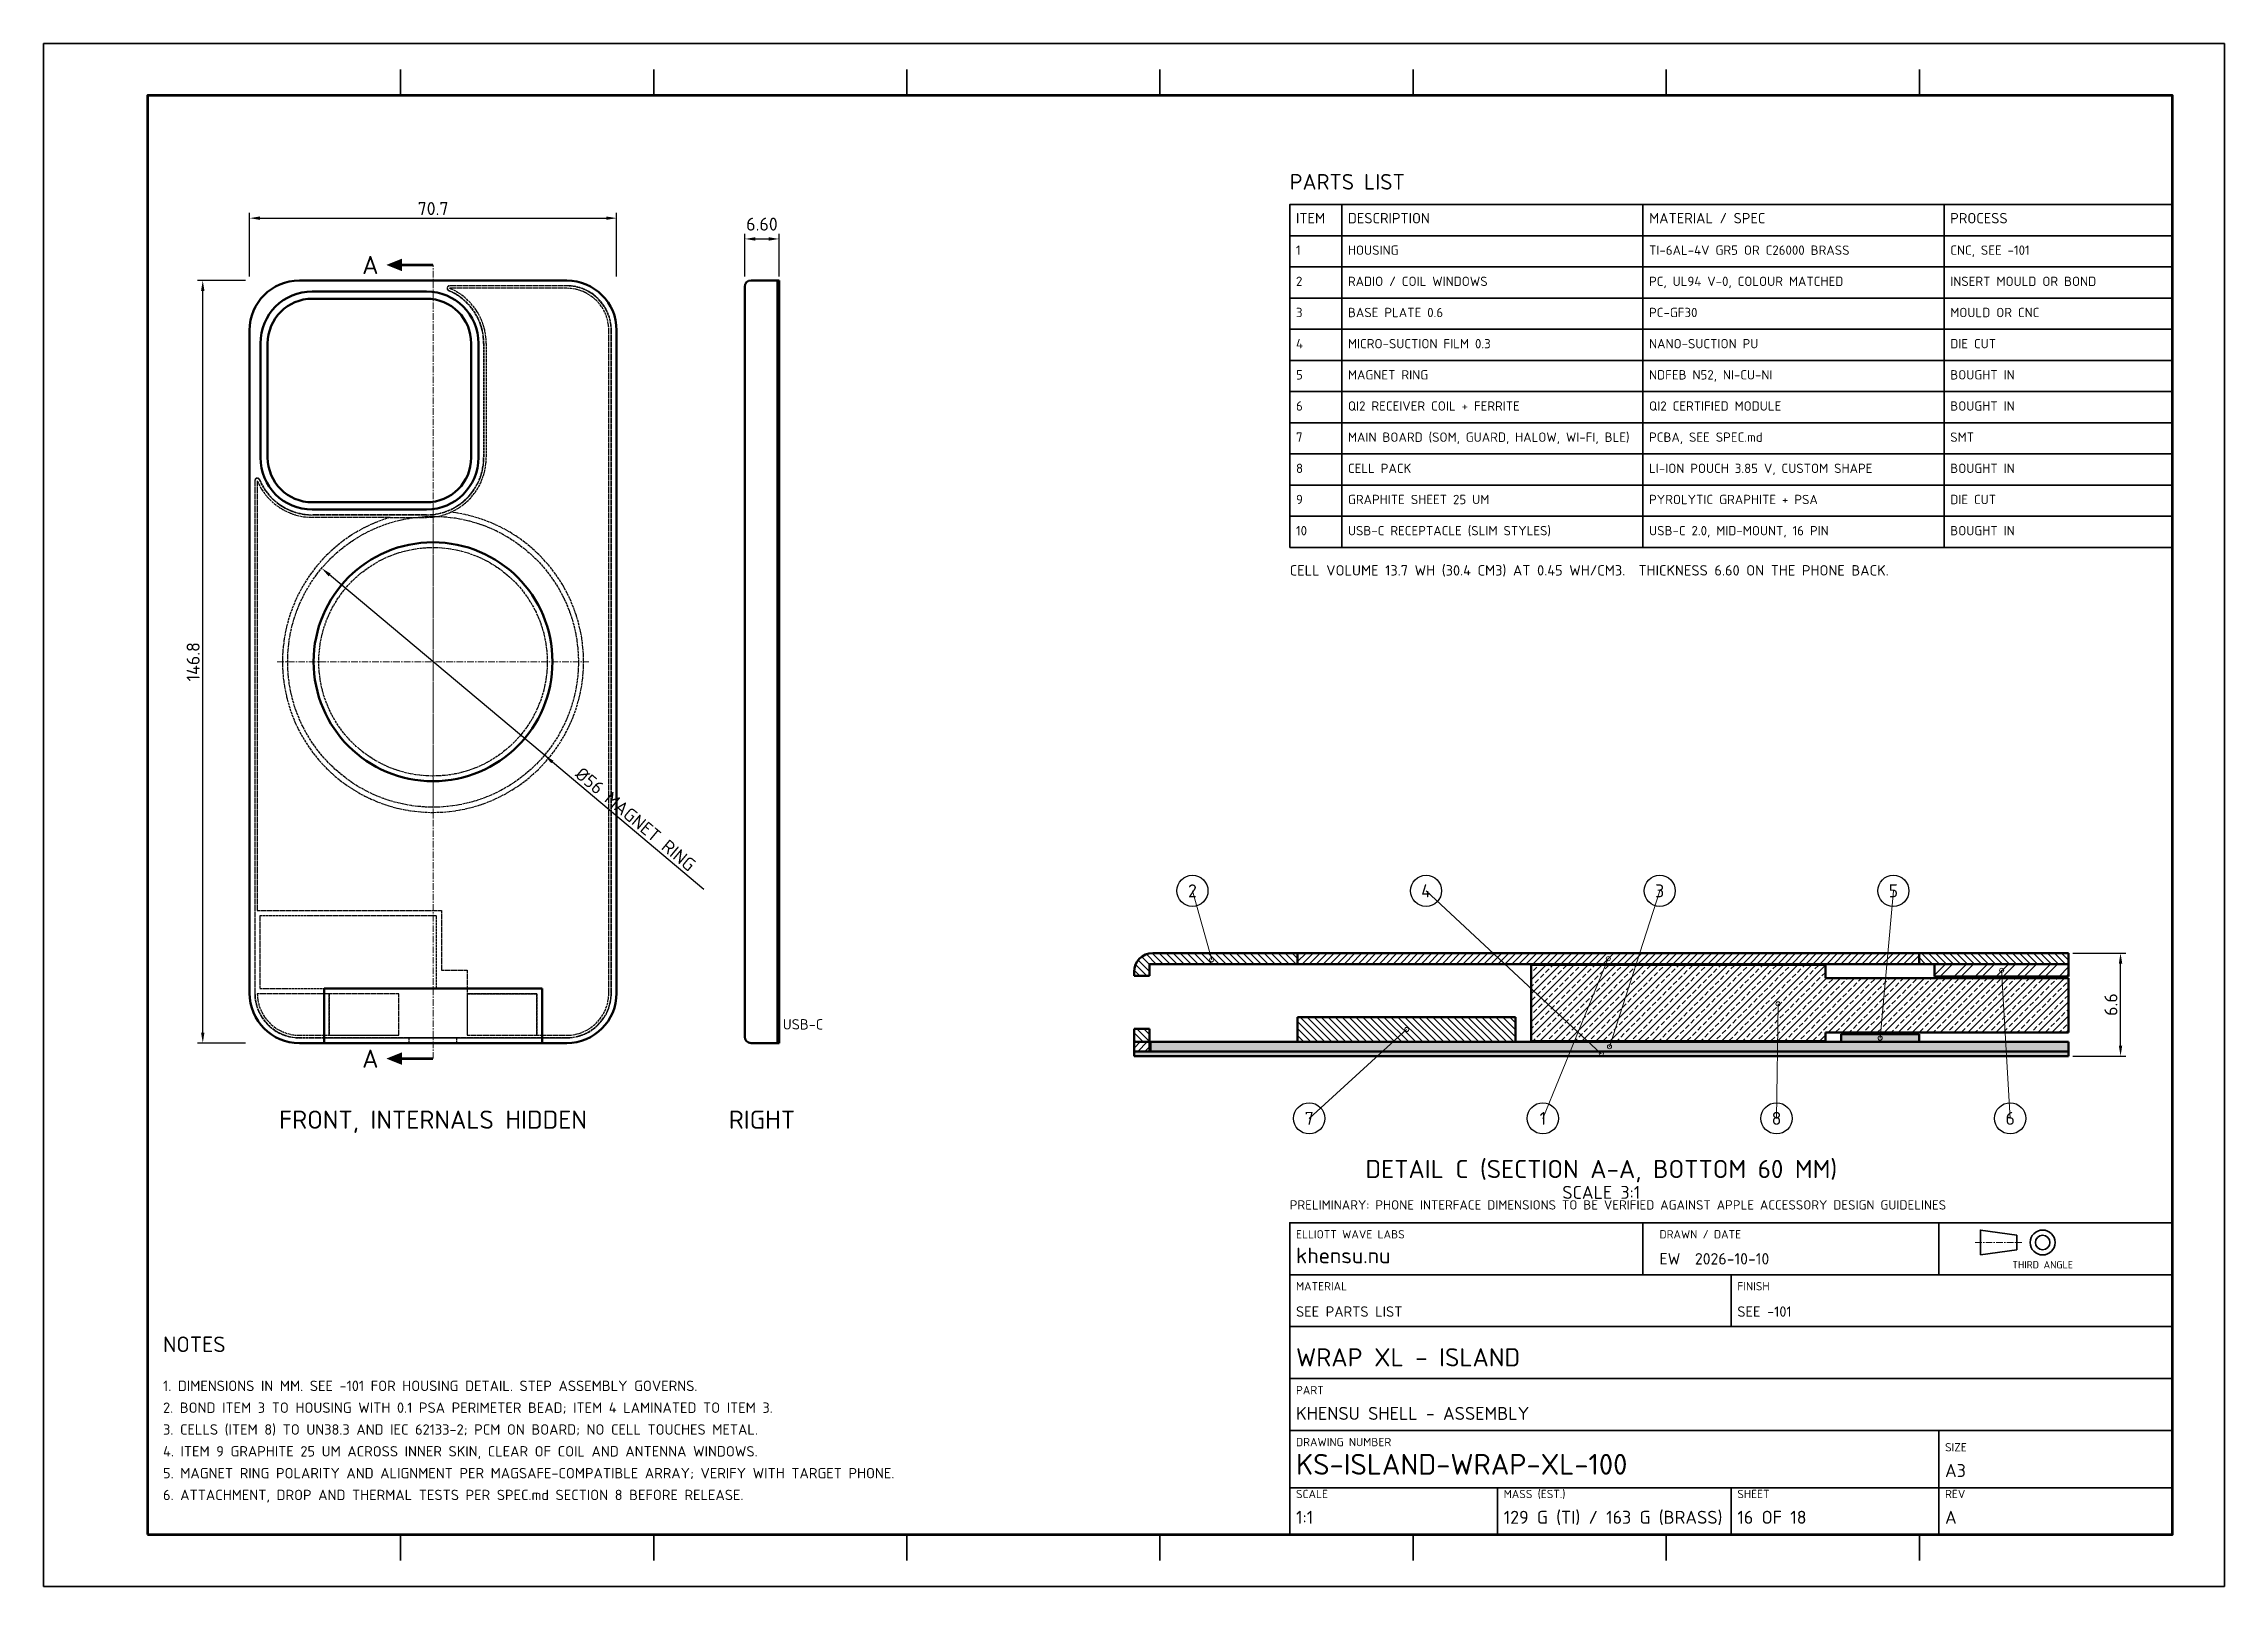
# Model space of a CAD drawing. Header units: millimetres. Extents: x 0 to 420, y 0 to 297.
import ezdxf
from ezdxf.enums import TextEntityAlignment as Align

# ---------------------------------------------------------------- set-up
doc = ezdxf.new("R2010")
doc.units = ezdxf.units.MM
doc.header["$LTSCALE"] = 0.4
doc.linetypes.add('CENTER', pattern=[5.08, 3.175, -0.635, 0.635, -0.635])
doc.linetypes.add('DASHED', pattern=[1.524, 1.27, -0.254])
for name, color, linetype, lineweight in [('BORDER', 7, 'CONTINUOUS', 70), ('CENTER', 1, 'CENTER', 18), ('DIM', 4, 'CONTINUOUS', 18), ('HATCH', 8, 'CONTINUOUS', 13), ('HIDDEN', 8, 'DASHED', 25), ('OUTLINE', 7, 'CONTINUOUS', 50), ('SECTION', 7, 'CONTINUOUS', 50), ('TEXT', 7, 'CONTINUOUS', 25), ('TITLE', 7, 'CONTINUOUS', 35)]:
    doc.layers.add(name, color=color, linetype=linetype, lineweight=lineweight)
doc.styles.add('KHENSU', font='isocpeur.ttf')
doc.dimstyles.new('KHENSU', dxfattribs={"dimtxt": 2.5, "dimasz": 2, "dimexe": 1, "dimexo": 0.8, "dimgap": 0.6, "dimtad": 1, "dimdsep": 46, "dimtxsty": 'KHENSU', "dimcen": -1.5, "dimclrd": 4, "dimclre": 4, "dimclrt": 7, "dimazin": 3, "dimtfac": 1, "dimtmove": 2, "dimatfit": 3})

msp = doc.modelspace()

# ---------------------------------------------------------------- texts
at = {"layer": 'TEXT', "style": 'KHENSU'}
for s, height, p in [('PARTS LIST', 3, (240, 268)), ('ITEM', 2, (241.2, 261.8)), ('DESCRIPTION', 2, (251.2, 261.8)), ('MATERIAL / SPEC', 2, (309.2, 261.8)), ('PROCESS', 2, (367.2, 261.8)), ('1', 1.8, (241.2, 255.8)), ('HOUSING', 1.8, (251.2, 255.8)), ('TI-6AL-4V GR5 OR C26000 BRASS', 1.8, (309.2, 255.8)), ('CNC, SEE -101', 1.8, (367.2, 255.8)), ('2', 1.8, (241.2, 249.8)), ('RADIO / COIL WINDOWS', 1.8, (251.2, 249.8)), ('PC, UL94 V-0, COLOUR MATCHED', 1.8, (309.2, 249.8)), ('INSERT MOULD OR BOND', 1.8, (367.2, 249.8)), ('3', 1.8, (241.2, 243.8)), ('BASE PLATE 0.6', 1.8, (251.2, 243.8)), ('PC-GF30', 1.8, (309.2, 243.8)), ('MOULD OR CNC', 1.8, (367.2, 243.8)), ('4', 1.8, (241.2, 237.8)), ('MICRO-SUCTION FILM 0.3', 1.8, (251.2, 237.8)), ('NANO-SUCTION PU', 1.8, (309.2, 237.8)), ('DIE CUT', 1.8, (367.2, 237.8)), ('5', 1.8, (241.2, 231.8)), ('MAGNET RING', 1.8, (251.2, 231.8)), ('NDFEB N52, NI-CU-NI', 1.8, (309.2, 231.8)), ('BOUGHT IN', 1.8, (367.2, 231.8)), ('6', 1.8, (241.2, 225.8)), ('QI2 RECEIVER COIL + FERRITE', 1.8, (251.2, 225.8)), ('QI2 CERTIFIED MODULE', 1.8, (309.2, 225.8)), ('BOUGHT IN', 1.8, (367.2, 225.8)), ('7', 1.8, (241.2, 219.8)), ('MAIN BOARD (SOM, GUARD, HALOW, WI-FI, BLE)', 1.8, (251.2, 219.8)), ('PCBA, SEE SPEC.md', 1.8, (309.2, 219.8)), ('SMT', 1.8, (367.2, 219.8)), ('8', 1.8, (241.2, 213.8)), ('CELL PACK', 1.8, (251.2, 213.8)), ('LI-ION POUCH 3.85 V, CUSTOM SHAPE', 1.8, (309.2, 213.8)), ('BOUGHT IN', 1.8, (367.2, 213.8)), ('9', 1.8, (241.2, 207.8)), ('GRAPHITE SHEET 25 UM', 1.8, (251.2, 207.8)), ('PYROLYTIC GRAPHITE + PSA', 1.8, (309.2, 207.8)), ('DIE CUT', 1.8, (367.2, 207.8)), ('10', 1.8, (241.2, 201.8)), ('USB-C RECEPTACLE (SLIM STYLES)', 1.8, (251.2, 201.8)), ('USB-C 2.0, MID-MOUNT, 16 PIN', 1.8, (309.2, 201.8)), ('BOUGHT IN', 1.8, (367.2, 201.8)), ('CELL VOLUME 13.7 WH (30.4 CM3) AT 0.45 WH/CM3.  THICKNESS 6.60 ON THE PHONE BACK.', 2, (240, 194)), ('USB-C', 2, (142.35, 106.6)), ('khensu.nu', 3, (241.2, 61.3)), ('EW  2026-10-10', 2.2, (311.2, 61.3)), ('SEE PARTS LIST', 2, (241.2, 51.3)), ('SEE -101', 2, (326.2, 51.3)), ('NOTES', 3, (23, 44.2)), ('WRAP XL - ISLAND', 3.5, (241.2, 41.3)), ('1. DIMENSIONS IN MM. SEE -101 FOR HOUSING DETAIL. STEP ASSEMBLY GOVERNS.', 2, (23, 37)), ('2. BOND ITEM 3 TO HOUSING WITH 0.1 PSA PERIMETER BEAD; ITEM 4 LAMINATED TO ITEM 3.', 2, (23, 32.8)), ('KHENSU SHELL - ASSEMBLY', 2.5, (241.2, 31.3)), ('3. CELLS (ITEM 8) TO UN38.3 AND IEC 62133-2; PCM ON BOARD; NO CELL TOUCHES METAL.', 2, (23, 28.6)), ('4. ITEM 9 GRAPHITE 25 UM ACROSS INNER SKIN, CLEAR OF COIL AND ANTENNA WINDOWS.', 2, (23, 24.4)), ('KS-ISLAND-WRAP-XL-100', 4, (241.2, 20.3)), ('5. MAGNET RING POLARITY AND ALIGNMENT PER MAGSAFE-COMPATIBLE ARRAY; VERIFY WITH TARGET PHONE.', 2, (23, 20.2)), ('A3', 2.5, (366.2, 20.3)), ('6. ATTACHMENT, DROP AND THERMAL TESTS PER SPEC.md SECTION 8 BEFORE RELEASE.', 2, (23, 16)), ('1:1', 2.5, (241.2, 11.3)), ('129 G (TI) / 163 G (BRASS)', 2.5, (281.2, 11.3)), ('16 OF 18', 2.5, (326.2, 11.3)), ('A', 2.5, (366.2, 11.3))]:
    msp.add_text(s, height=height, dxfattribs=at).set_placement(p, align=Align.BOTTOM_LEFT)
for p in [(64.5, 254.4), (64.5, 101.6)]:
    msp.add_text('A', height=3.5, dxfattribs=at).set_placement(p, align=Align.MIDDLE_RIGHT)
for s, p in [('2', (221.25, 133.9)), ('4', (266.25, 133.9)), ('3', (311.25, 133.9)), ('5', (356.25, 133.9)), ('7', (243.75, 90.1)), ('1', (288.75, 90.1)), ('8', (333.75, 90.1)), ('6', (378.75, 90.1))]:
    msp.add_text(s, height=2.5, dxfattribs=at).set_placement(p, align=Align.MIDDLE_CENTER)
for s, height, p in [('FRONT, INTERNALS HIDDEN', 3.5, (75, 91.6)), ('RIGHT', 3.5, (138.35, 91.6)), ('DETAIL C (SECTION A-A, BOTTOM 60 MM)', 3.5, (300, 82.1)), ('SCALE 3:1', 2.5, (300, 77.1))]:
    msp.add_text(s, height=height, dxfattribs=at).set_placement(p, align=Align.TOP_CENTER)
at = {"layer": 'TITLE', "style": 'KHENSU'}
for s, height, p in [('PRELIMINARY: PHONE INTERFACE DIMENSIONS TO BE VERIFIED AGAINST APPLE ACCESSORY DESIGN GUIDELINES', 1.8, (240, 72)), ('ELLIOTT WAVE LABS', 1.6, (241.2, 66.5)), ('DRAWN / DATE', 1.6, (311.2, 66.5)), ('MATERIAL', 1.6, (241.2, 56.5)), ('FINISH', 1.6, (326.2, 56.5)), ('PART', 1.6, (241.2, 36.5)), ('DRAWING NUMBER', 1.6, (241.2, 26.5)), ('SIZE', 1.6, (366.2, 25.5)), ('SCALE', 1.6, (241.2, 16.5)), ('MASS (EST.)', 1.6, (281.2, 16.5)), ('SHEET', 1.6, (326.2, 16.5)), ('REV', 1.6, (366.2, 16.5))]:
    msp.add_text(s, height=height, dxfattribs=at).set_placement(p, align=Align.BOTTOM_LEFT)
msp.add_text('THIRD ANGLE', height=1.4, dxfattribs=at).set_placement((385, 60.8), align=Align.BOTTOM_CENTER)

# ---------------------------------------------------------------- dimensions: what is measured, and where the dimension line sits
at = {"layer": 'DIM'}
msp.add_linear_dim(base=(39.65, 263.4), p1=(39.65, 251.4), p2=(110.35, 251.4), dimstyle='KHENSU', override={"dimlfac": 1}, dxfattribs=at).render()
msp.add_linear_dim(base=(135.05, 259.4), p1=(135.05, 251.4), p2=(141.65, 251.4), text='6.60', dimstyle='KHENSU', override={"dimlfac": 1}, dxfattribs=at).render()
for base, p1, p2, override in [((30.65, 104.6), (39.65, 104.6), (39.65, 251.4), {"dimlfac": 1}), ((400, 102.1), (390, 102.1), (390, 121.9), {"dimlfac": 0.333333})]:
    msp.add_linear_dim(base=base, p1=p1, p2=p2, angle=90, dimstyle='KHENSU', override=override, dxfattribs=at).render()
msp.add_diameter_dim_2p(p1=(53.551, 195.998), p2=(96.449, 160.002), text='<> MAGNET RING', dimstyle='KHENSU', override={"dimlfac": 1}, dxfattribs=at).render()

# ---------------------------------------------------------------- hatches: boundary and pattern name
at = {"layer": 'HATCH'}
h = msp.add_hatch(dxfattribs=at)
h.set_pattern_fill('ANSI31', color=8, scale=0.3, angle=90)
h.paths.add_polyline_path([(210, 118.3), (210.035, 118.803), (210.141, 119.296), (210.314, 119.77), (210.551, 120.215), (210.849, 120.622), (211.2, 120.984), (211.599, 121.293), (212.037, 121.543), (212.505, 121.729), (212.995, 121.849), (213.497, 121.899), (214.002, 121.9), (214.506, 121.9), (215.011, 121.9), (215.516, 121.9), (216.021, 121.9), (216.525, 121.9), (217.03, 121.9), (217.535, 121.9), (218.039, 121.9), (218.544, 121.9), (219.049, 121.9), (219.553, 121.9), (220.058, 121.9), (220.563, 121.9), (221.068, 121.9), (221.572, 121.9), (222.077, 121.9), (222.582, 121.9), (223.086, 121.9), (223.591, 121.9), (224.096, 121.9), (224.601, 121.9), (225.105, 121.9), (225.61, 121.9), (226.115, 121.9), (226.619, 121.9), (227.124, 121.9), (227.629, 121.9), (228.134, 121.9), (228.638, 121.9), (229.143, 121.9), (229.648, 121.9), (230.152, 121.9), (230.657, 121.9), (231.162, 121.9), (231.667, 121.9), (232.171, 121.9), (232.676, 121.9), (233.181, 121.9), (233.685, 121.9), (234.19, 121.9), (234.695, 121.9), (235.2, 121.9), (235.704, 121.9), (236.209, 121.9), (236.714, 121.9), (237.218, 121.9), (237.723, 121.9), (238.228, 121.9), (238.733, 121.9), (239.237, 121.9), (239.742, 121.9), (240.247, 121.9), (240.751, 121.9), (241.256, 121.9), (241.5, 121.639), (241.5, 121.135), (241.5, 120.63), (241.5, 120.125), (241.32, 119.8), (240.816, 119.8), (240.311, 119.8), (239.806, 119.8), (239.302, 119.8), (238.797, 119.8), (238.292, 119.8), (237.787, 119.8), (237.283, 119.8), (236.778, 119.8), (236.273, 119.8), (235.769, 119.8), (235.264, 119.8), (234.759, 119.8), (234.254, 119.8), (233.75, 119.8), (233.245, 119.8), (232.74, 119.8), (232.236, 119.8), (231.731, 119.8), (231.226, 119.8), (230.721, 119.8), (230.217, 119.8), (229.712, 119.8), (229.207, 119.8), (228.703, 119.8), (228.198, 119.8), (227.693, 119.8), (227.188, 119.8), (226.684, 119.8), (226.179, 119.8), (225.674, 119.8), (225.17, 119.8), (224.665, 119.8), (224.16, 119.8), (223.655, 119.8), (223.151, 119.8), (222.646, 119.8), (222.141, 119.8), (221.637, 119.8), (221.132, 119.8), (220.627, 119.8), (220.122, 119.8), (219.618, 119.8), (219.113, 119.8), (218.608, 119.8), (218.104, 119.8), (217.599, 119.8), (217.094, 119.8), (216.59, 119.8), (216.085, 119.8), (215.58, 119.8), (215.075, 119.8), (214.571, 119.8), (214.066, 119.8), (213.561, 119.8), (213.057, 119.8), (213, 119.352), (213, 118.847), (213, 118.342), (213, 117.838), (212.783, 117.55), (212.278, 117.55), (211.774, 117.55), (211.269, 117.55), (210.764, 117.55), (210.259, 117.55), (210, 117.795), (210, 118.3)])
h = msp.add_hatch(dxfattribs=at)
h.set_pattern_fill('ANSI31', color=8, scale=0.3)
h.paths.add_polyline_path([(241.5, 121.9), (242.001, 121.9), (242.502, 121.9), (243.004, 121.9), (243.505, 121.9), (244.006, 121.9), (244.507, 121.9), (245.009, 121.9), (245.51, 121.9), (246.011, 121.9), (246.512, 121.9), (247.014, 121.9), (247.515, 121.9), (248.016, 121.9), (248.517, 121.9), (249.019, 121.9), (249.52, 121.9), (250.021, 121.9), (250.522, 121.9), (251.023, 121.9), (251.525, 121.9), (252.026, 121.9), (252.527, 121.9), (253.028, 121.9), (253.53, 121.9), (254.031, 121.9), (254.532, 121.9), (255.033, 121.9), (255.535, 121.9), (256.036, 121.9), (256.537, 121.9), (257.038, 121.9), (257.54, 121.9), (258.041, 121.9), (258.542, 121.9), (259.043, 121.9), (259.544, 121.9), (260.046, 121.9), (260.547, 121.9), (261.048, 121.9), (261.549, 121.9), (262.051, 121.9), (262.552, 121.9), (263.053, 121.9), (263.554, 121.9), (264.056, 121.9), (264.557, 121.9), (265.058, 121.9), (265.559, 121.9), (266.06, 121.9), (266.562, 121.9), (267.063, 121.9), (267.564, 121.9), (268.065, 121.9), (268.567, 121.9), (269.068, 121.9), (269.569, 121.9), (270.07, 121.9), (270.572, 121.9), (271.073, 121.9), (271.574, 121.9), (272.075, 121.9), (272.577, 121.9), (273.078, 121.9), (273.579, 121.9), (274.08, 121.9), (274.581, 121.9), (275.083, 121.9), (275.584, 121.9), (276.085, 121.9), (276.586, 121.9), (277.088, 121.9), (277.589, 121.9), (278.09, 121.9), (278.591, 121.9), (279.093, 121.9), (279.594, 121.9), (280.095, 121.9), (280.596, 121.9), (281.098, 121.9), (281.599, 121.9), (282.1, 121.9), (282.601, 121.9), (283.102, 121.9), (283.604, 121.9), (284.105, 121.9), (284.606, 121.9), (285.107, 121.9), (285.609, 121.9), (286.11, 121.9), (286.611, 121.9), (287.112, 121.9), (287.614, 121.9), (288.115, 121.9), (288.616, 121.9), (289.117, 121.9), (289.619, 121.9), (290.12, 121.9), (290.621, 121.9), (291.122, 121.9), (291.623, 121.9), (292.125, 121.9), (292.626, 121.9), (293.127, 121.9), (293.628, 121.9), (294.13, 121.9), (294.631, 121.9), (295.132, 121.9), (295.633, 121.9), (296.135, 121.9), (296.636, 121.9), (297.137, 121.9), (297.638, 121.9), (298.14, 121.9), (298.641, 121.9), (299.142, 121.9), (299.643, 121.9), (300.144, 121.9), (300.646, 121.9), (301.147, 121.9), (301.648, 121.9), (302.149, 121.9), (302.651, 121.9), (303.152, 121.9), (303.653, 121.9), (304.154, 121.9), (304.656, 121.9), (305.157, 121.9), (305.658, 121.9), (306.159, 121.9), (306.66, 121.9), (307.162, 121.9), (307.663, 121.9), (308.164, 121.9), (308.665, 121.9), (309.167, 121.9), (309.668, 121.9), (310.169, 121.9), (310.67, 121.9), (311.172, 121.9), (311.673, 121.9), (312.174, 121.9), (312.675, 121.9), (313.177, 121.9), (313.678, 121.9), (314.179, 121.9), (314.68, 121.9), (315.181, 121.9), (315.683, 121.9), (316.184, 121.9), (316.685, 121.9), (317.186, 121.9), (317.688, 121.9), (318.189, 121.9), (318.69, 121.9), (319.191, 121.9), (319.693, 121.9), (320.194, 121.9), (320.695, 121.9), (321.196, 121.9), (321.698, 121.9), (322.199, 121.9), (322.7, 121.9), (323.201, 121.9), (323.702, 121.9), (324.204, 121.9), (324.705, 121.9), (325.206, 121.9), (325.707, 121.9), (326.209, 121.9), (326.71, 121.9), (327.211, 121.9), (327.712, 121.9), (328.214, 121.9), (328.715, 121.9), (329.216, 121.9), (329.717, 121.9), (330.219, 121.9), (330.72, 121.9), (331.221, 121.9), (331.722, 121.9), (332.223, 121.9), (332.725, 121.9), (333.226, 121.9), (333.727, 121.9), (334.228, 121.9), (334.73, 121.9), (335.231, 121.9), (335.732, 121.9), (336.233, 121.9), (336.735, 121.9), (337.236, 121.9), (337.737, 121.9), (338.238, 121.9), (338.74, 121.9), (339.241, 121.9), (339.742, 121.9), (340.243, 121.9), (340.744, 121.9), (341.246, 121.9), (341.747, 121.9), (342.248, 121.9), (342.749, 121.9), (343.251, 121.9), (343.752, 121.9), (344.253, 121.9), (344.754, 121.9), (345.256, 121.9), (345.757, 121.9), (346.258, 121.9), (346.759, 121.9), (347.26, 121.9), (347.762, 121.9), (348.263, 121.9), (348.764, 121.9), (349.265, 121.9), (349.767, 121.9), (350.268, 121.9), (350.769, 121.9), (351.27, 121.9), (351.772, 121.9), (352.273, 121.9), (352.774, 121.9), (353.275, 121.9), (353.777, 121.9), (354.278, 121.9), (354.779, 121.9), (355.28, 121.9), (355.781, 121.9), (356.283, 121.9), (356.784, 121.9), (357.285, 121.9), (357.786, 121.9), (358.288, 121.9), (358.789, 121.9), (359.29, 121.9), (359.791, 121.9), (360.293, 121.9), (360.794, 121.9), (361.2, 121.805), (361.2, 121.304), (361.2, 120.802), (361.2, 120.301), (361.2, 119.8), (360.699, 119.8), (360.198, 119.8), (359.696, 119.8), (359.195, 119.8), (358.694, 119.8), (358.193, 119.8), (357.691, 119.8), (357.19, 119.8), (356.689, 119.8), (356.188, 119.8), (355.686, 119.8), (355.185, 119.8), (354.684, 119.8), (354.183, 119.8), (353.681, 119.8), (353.18, 119.8), (352.679, 119.8), (352.178, 119.8), (351.677, 119.8), (351.175, 119.8), (350.674, 119.8), (350.173, 119.8), (349.672, 119.8), (349.17, 119.8), (348.669, 119.8), (348.168, 119.8), (347.667, 119.8), (347.165, 119.8), (346.664, 119.8), (346.163, 119.8), (345.662, 119.8), (345.16, 119.8), (344.659, 119.8), (344.158, 119.8), (343.657, 119.8), (343.156, 119.8), (342.654, 119.8), (342.153, 119.8), (341.652, 119.8), (341.151, 119.8), (340.649, 119.8), (340.148, 119.8), (339.647, 119.8), (339.146, 119.8), (338.644, 119.8), (338.143, 119.8), (337.642, 119.8), (337.141, 119.8), (336.64, 119.8), (336.138, 119.8), (335.637, 119.8), (335.136, 119.8), (334.635, 119.8), (334.133, 119.8), (333.632, 119.8), (333.131, 119.8), (332.63, 119.8), (332.128, 119.8), (331.627, 119.8), (331.126, 119.8), (330.625, 119.8), (330.123, 119.8), (329.622, 119.8), (329.121, 119.8), (328.62, 119.8), (328.119, 119.8), (327.617, 119.8), (327.116, 119.8), (326.615, 119.8), (326.114, 119.8), (325.612, 119.8), (325.111, 119.8), (324.61, 119.8), (324.109, 119.8), (323.607, 119.8), (323.106, 119.8), (322.605, 119.8), (322.104, 119.8), (321.602, 119.8), (321.101, 119.8), (320.6, 119.8), (320.099, 119.8), (319.598, 119.8), (319.096, 119.8), (318.595, 119.8), (318.094, 119.8), (317.593, 119.8), (317.091, 119.8), (316.59, 119.8), (316.089, 119.8), (315.588, 119.8), (315.086, 119.8), (314.585, 119.8), (314.084, 119.8), (313.583, 119.8), (313.081, 119.8), (312.58, 119.8), (312.079, 119.8), (311.578, 119.8), (311.077, 119.8), (310.575, 119.8), (310.074, 119.8), (309.573, 119.8), (309.072, 119.8), (308.57, 119.8), (308.069, 119.8), (307.568, 119.8), (307.067, 119.8), (306.565, 119.8), (306.064, 119.8), (305.563, 119.8), (305.062, 119.8), (304.56, 119.8), (304.059, 119.8), (303.558, 119.8), (303.057, 119.8), (302.556, 119.8), (302.054, 119.8), (301.553, 119.8), (301.052, 119.8), (300.551, 119.8), (300.049, 119.8), (299.548, 119.8), (299.047, 119.8), (298.546, 119.8), (298.044, 119.8), (297.543, 119.8), (297.042, 119.8), (296.541, 119.8), (296.04, 119.8), (295.538, 119.8), (295.037, 119.8), (294.536, 119.8), (294.035, 119.8), (293.533, 119.8), (293.032, 119.8), (292.531, 119.8), (292.03, 119.8), (291.528, 119.8), (291.027, 119.8), (290.526, 119.8), (290.025, 119.8), (289.523, 119.8), (289.022, 119.8), (288.521, 119.8), (288.02, 119.8), (287.519, 119.8), (287.017, 119.8), (286.516, 119.8), (286.015, 119.8), (285.514, 119.8), (285.012, 119.8), (284.511, 119.8), (284.01, 119.8), (283.509, 119.8), (283.007, 119.8), (282.506, 119.8), (282.005, 119.8), (281.504, 119.8), (281.002, 119.8), (280.501, 119.8), (280, 119.8), (279.499, 119.8), (278.998, 119.8), (278.496, 119.8), (277.995, 119.8), (277.494, 119.8), (276.993, 119.8), (276.491, 119.8), (275.99, 119.8), (275.489, 119.8), (274.988, 119.8), (274.486, 119.8), (273.985, 119.8), (273.484, 119.8), (272.983, 119.8), (272.481, 119.8), (271.98, 119.8), (271.479, 119.8), (270.978, 119.8), (270.477, 119.8), (269.975, 119.8), (269.474, 119.8), (268.973, 119.8), (268.472, 119.8), (267.97, 119.8), (267.469, 119.8), (266.968, 119.8), (266.467, 119.8), (265.965, 119.8), (265.464, 119.8), (264.963, 119.8), (264.462, 119.8), (263.96, 119.8), (263.459, 119.8), (262.958, 119.8), (262.457, 119.8), (261.956, 119.8), (261.454, 119.8), (260.953, 119.8), (260.452, 119.8), (259.951, 119.8), (259.449, 119.8), (258.948, 119.8), (258.447, 119.8), (257.946, 119.8), (257.444, 119.8), (256.943, 119.8), (256.442, 119.8), (255.941, 119.8), (255.44, 119.8), (254.938, 119.8), (254.437, 119.8), (253.936, 119.8), (253.435, 119.8), (252.933, 119.8), (252.432, 119.8), (251.931, 119.8), (251.43, 119.8), (250.928, 119.8), (250.427, 119.8), (249.926, 119.8), (249.425, 119.8), (248.923, 119.8), (248.422, 119.8), (247.921, 119.8), (247.42, 119.8), (246.919, 119.8), (246.417, 119.8), (245.916, 119.8), (245.415, 119.8), (244.914, 119.8), (244.412, 119.8), (243.911, 119.8), (243.41, 119.8), (242.909, 119.8), (242.407, 119.8), (241.906, 119.8), (241.5, 119.895), (241.5, 120.396), (241.5, 120.898), (241.5, 121.399), (241.5, 121.9)])
h = msp.add_hatch(dxfattribs=at)
h.set_pattern_fill('ANSI31', color=8, scale=0.3, angle=90)
h.paths.add_polyline_path([(390, 121.9), (390, 121.393), (390, 120.887), (390, 120.38), (390, 119.874), (389.567, 119.8), (389.061, 119.8), (388.554, 119.8), (388.048, 119.8), (387.541, 119.8), (387.034, 119.8), (386.528, 119.8), (386.021, 119.8), (385.515, 119.8), (385.008, 119.8), (384.502, 119.8), (383.995, 119.8), (383.489, 119.8), (382.982, 119.8), (382.475, 119.8), (381.969, 119.8), (381.462, 119.8), (380.956, 119.8), (380.449, 119.8), (379.943, 119.8), (379.436, 119.8), (378.93, 119.8), (378.423, 119.8), (377.916, 119.8), (377.41, 119.8), (376.903, 119.8), (376.397, 119.8), (375.89, 119.8), (375.384, 119.8), (374.877, 119.8), (374.37, 119.8), (373.864, 119.8), (373.357, 119.8), (372.851, 119.8), (372.344, 119.8), (371.838, 119.8), (371.331, 119.8), (370.825, 119.8), (370.318, 119.8), (369.811, 119.8), (369.305, 119.8), (368.798, 119.8), (368.292, 119.8), (367.785, 119.8), (367.279, 119.8), (366.772, 119.8), (366.266, 119.8), (365.759, 119.8), (365.252, 119.8), (364.746, 119.8), (364.239, 119.8), (363.733, 119.8), (363.226, 119.8), (362.72, 119.8), (362.213, 119.8), (361.707, 119.8), (361.2, 119.8), (361.2, 120.307), (361.2, 120.813), (361.2, 121.32), (361.2, 121.826), (361.633, 121.9), (362.139, 121.9), (362.646, 121.9), (363.152, 121.9), (363.659, 121.9), (364.166, 121.9), (364.672, 121.9), (365.179, 121.9), (365.685, 121.9), (366.192, 121.9), (366.698, 121.9), (367.205, 121.9), (367.711, 121.9), (368.218, 121.9), (368.725, 121.9), (369.231, 121.9), (369.738, 121.9), (370.244, 121.9), (370.751, 121.9), (371.257, 121.9), (371.764, 121.9), (372.27, 121.9), (372.777, 121.9), (373.284, 121.9), (373.79, 121.9), (374.297, 121.9), (374.803, 121.9), (375.31, 121.9), (375.816, 121.9), (376.323, 121.9), (376.83, 121.9), (377.336, 121.9), (377.843, 121.9), (378.349, 121.9), (378.856, 121.9), (379.362, 121.9), (379.869, 121.9), (380.375, 121.9), (380.882, 121.9), (381.389, 121.9), (381.895, 121.9), (382.402, 121.9), (382.908, 121.9), (383.415, 121.9), (383.921, 121.9), (384.428, 121.9), (384.934, 121.9), (385.441, 121.9), (385.948, 121.9), (386.454, 121.9), (386.961, 121.9), (387.467, 121.9), (387.974, 121.9), (388.48, 121.9), (388.987, 121.9), (389.493, 121.9), (390, 121.9)])
h = msp.add_hatch(dxfattribs=at)
h.set_pattern_fill('ANSI33', color=8, scale=0.3)
h.paths.add_polyline_path([(390, 117.1), (390, 116.598), (390, 116.096), (390, 115.594), (390, 115.092), (390, 114.59), (390, 114.089), (390, 113.587), (390, 113.085), (390, 112.583), (390, 112.081), (390, 111.579), (390, 111.077), (390, 110.575), (390, 110.073), (390, 109.571), (390, 109.069), (390, 108.568), (390, 108.066), (390, 107.564), (390, 107.062), (389.96, 106.6), (389.458, 106.6), (388.956, 106.6), (388.454, 106.6), (387.952, 106.6), (387.45, 106.6), (386.948, 106.6), (386.446, 106.6), (385.945, 106.6), (385.443, 106.6), (384.941, 106.6), (384.439, 106.6), (383.937, 106.6), (383.435, 106.6), (382.933, 106.6), (382.431, 106.6), (381.929, 106.6), (381.427, 106.6), (380.925, 106.6), (380.424, 106.6), (379.922, 106.6), (379.42, 106.6), (378.918, 106.6), (378.416, 106.6), (377.914, 106.6), (377.412, 106.6), (376.91, 106.6), (376.408, 106.6), (375.906, 106.6), (375.404, 106.6), (374.903, 106.6), (374.401, 106.6), (373.899, 106.6), (373.397, 106.6), (372.895, 106.6), (372.393, 106.6), (371.891, 106.6), (371.389, 106.6), (370.887, 106.6), (370.385, 106.6), (369.883, 106.6), (369.382, 106.6), (368.88, 106.6), (368.378, 106.6), (367.876, 106.6), (367.374, 106.6), (366.872, 106.6), (366.37, 106.6), (365.868, 106.6), (365.366, 106.6), (364.864, 106.6), (364.362, 106.6), (363.861, 106.6), (363.359, 106.6), (362.857, 106.6), (362.355, 106.6), (361.853, 106.6), (361.351, 106.6), (360.849, 106.6), (360.347, 106.6), (359.845, 106.6), (359.343, 106.6), (358.841, 106.6), (358.339, 106.6), (357.838, 106.6), (357.336, 106.6), (356.834, 106.6), (356.332, 106.6), (355.83, 106.6), (355.328, 106.6), (354.826, 106.6), (354.324, 106.6), (353.822, 106.6), (353.32, 106.6), (352.818, 106.6), (352.317, 106.6), (351.815, 106.6), (351.313, 106.6), (350.811, 106.6), (350.309, 106.6), (349.807, 106.6), (349.305, 106.6), (348.803, 106.6), (348.301, 106.6), (347.799, 106.6), (347.297, 106.6), (346.796, 106.6), (346.294, 106.6), (345.792, 106.6), (345.29, 106.6), (344.788, 106.6), (344.286, 106.6), (343.784, 106.6), (343.282, 106.6), (343.2, 106.18), (343.2, 105.678), (343.2, 105.176), (342.925, 104.95), (342.423, 104.95), (341.921, 104.95), (341.419, 104.95), (340.917, 104.95), (340.415, 104.95), (339.913, 104.95), (339.411, 104.95), (338.909, 104.95), (338.407, 104.95), (337.905, 104.95), (337.404, 104.95), (336.902, 104.95), (336.4, 104.95), (335.898, 104.95), (335.396, 104.95), (334.894, 104.95), (334.392, 104.95), (333.89, 104.95), (333.388, 104.95), (332.886, 104.95), (332.384, 104.95), (331.882, 104.95), (331.381, 104.95), (330.879, 104.95), (330.377, 104.95), (329.875, 104.95), (329.373, 104.95), (328.871, 104.95), (328.369, 104.95), (327.867, 104.95), (327.365, 104.95), (326.863, 104.95), (326.361, 104.95), (325.86, 104.95), (325.358, 104.95), (324.856, 104.95), (324.354, 104.95), (323.852, 104.95), (323.35, 104.95), (322.848, 104.95), (322.346, 104.95), (321.844, 104.95), (321.342, 104.95), (320.84, 104.95), (320.339, 104.95), (319.837, 104.95), (319.335, 104.95), (318.833, 104.95), (318.331, 104.95), (317.829, 104.95), (317.327, 104.95), (316.825, 104.95), (316.323, 104.95), (315.821, 104.95), (315.319, 104.95), (314.818, 104.95), (314.316, 104.95), (313.814, 104.95), (313.312, 104.95), (312.81, 104.95), (312.308, 104.95), (311.806, 104.95), (311.304, 104.95), (310.802, 104.95), (310.3, 104.95), (309.798, 104.95), (309.296, 104.95), (308.795, 104.95), (308.293, 104.95), (307.791, 104.95), (307.289, 104.95), (306.787, 104.95), (306.285, 104.95), (305.783, 104.95), (305.281, 104.95), (304.779, 104.95), (304.277, 104.95), (303.775, 104.95), (303.274, 104.95), (302.772, 104.95), (302.27, 104.95), (301.768, 104.95), (301.266, 104.95), (300.764, 104.95), (300.262, 104.95), (299.76, 104.95), (299.258, 104.95), (298.756, 104.95), (298.254, 104.95), (297.753, 104.95), (297.251, 104.95), (296.749, 104.95), (296.247, 104.95), (295.745, 104.95), (295.243, 104.95), (294.741, 104.95), (294.239, 104.95), (293.737, 104.95), (293.235, 104.95), (292.733, 104.95), (292.232, 104.95), (291.73, 104.95), (291.228, 104.95), (290.726, 104.95), (290.224, 104.95), (289.722, 104.95), (289.22, 104.95), (288.718, 104.95), (288.216, 104.95), (287.714, 104.95), (287.212, 104.95), (286.711, 104.95), (286.5, 105.241), (286.5, 105.743), (286.5, 106.245), (286.5, 106.747), (286.5, 107.249), (286.5, 107.751), (286.5, 108.253), (286.5, 108.755), (286.5, 109.257), (286.5, 109.759), (286.5, 110.261), (286.5, 110.762), (286.5, 111.264), (286.5, 111.766), (286.5, 112.268), (286.5, 112.77), (286.5, 113.272), (286.5, 113.774), (286.5, 114.276), (286.5, 114.778), (286.5, 115.28), (286.5, 115.782), (286.5, 116.283), (286.5, 116.785), (286.5, 117.287), (286.5, 117.789), (286.5, 118.291), (286.5, 118.793), (286.5, 119.295), (286.647, 119.65), (287.149, 119.65), (287.651, 119.65), (288.153, 119.65), (288.654, 119.65), (289.156, 119.65), (289.658, 119.65), (290.16, 119.65), (290.662, 119.65), (291.164, 119.65), (291.666, 119.65), (292.168, 119.65), (292.67, 119.65), (293.172, 119.65), (293.674, 119.65), (294.175, 119.65), (294.677, 119.65), (295.179, 119.65), (295.681, 119.65), (296.183, 119.65), (296.685, 119.65), (297.187, 119.65), (297.689, 119.65), (298.191, 119.65), (298.693, 119.65), (299.195, 119.65), (299.696, 119.65), (300.198, 119.65), (300.7, 119.65), (301.202, 119.65), (301.704, 119.65), (302.206, 119.65), (302.708, 119.65), (303.21, 119.65), (303.712, 119.65), (304.214, 119.65), (304.716, 119.65), (305.218, 119.65), (305.719, 119.65), (306.221, 119.65), (306.723, 119.65), (307.225, 119.65), (307.727, 119.65), (308.229, 119.65), (308.731, 119.65), (309.233, 119.65), (309.735, 119.65), (310.237, 119.65), (310.739, 119.65), (311.24, 119.65), (311.742, 119.65), (312.244, 119.65), (312.746, 119.65), (313.248, 119.65), (313.75, 119.65), (314.252, 119.65), (314.754, 119.65), (315.256, 119.65), (315.758, 119.65), (316.26, 119.65), (316.761, 119.65), (317.263, 119.65), (317.765, 119.65), (318.267, 119.65), (318.769, 119.65), (319.271, 119.65), (319.773, 119.65), (320.275, 119.65), (320.777, 119.65), (321.279, 119.65), (321.781, 119.65), (322.282, 119.65), (322.784, 119.65), (323.286, 119.65), (323.788, 119.65), (324.29, 119.65), (324.792, 119.65), (325.294, 119.65), (325.796, 119.65), (326.298, 119.65), (326.8, 119.65), (327.302, 119.65), (327.804, 119.65), (328.305, 119.65), (328.807, 119.65), (329.309, 119.65), (329.811, 119.65), (330.313, 119.65), (330.815, 119.65), (331.317, 119.65), (331.819, 119.65), (332.321, 119.65), (332.823, 119.65), (333.325, 119.65), (333.826, 119.65), (334.328, 119.65), (334.83, 119.65), (335.332, 119.65), (335.834, 119.65), (336.336, 119.65), (336.838, 119.65), (337.34, 119.65), (337.842, 119.65), (338.344, 119.65), (338.846, 119.65), (339.347, 119.65), (339.849, 119.65), (340.351, 119.65), (340.853, 119.65), (341.355, 119.65), (341.857, 119.65), (342.359, 119.65), (342.861, 119.65), (343.2, 119.487), (343.2, 118.985), (343.2, 118.483), (343.2, 117.982), (343.2, 117.48), (343.322, 117.1), (343.824, 117.1), (344.326, 117.1), (344.828, 117.1), (345.33, 117.1), (345.832, 117.1), (346.334, 117.1), (346.836, 117.1), (347.338, 117.1), (347.839, 117.1), (348.341, 117.1), (348.843, 117.1), (349.345, 117.1), (349.847, 117.1), (350.349, 117.1), (350.851, 117.1), (351.353, 117.1), (351.855, 117.1), (352.357, 117.1), (352.859, 117.1), (353.361, 117.1), (353.862, 117.1), (354.364, 117.1), (354.866, 117.1), (355.368, 117.1), (355.87, 117.1), (356.372, 117.1), (356.874, 117.1), (357.376, 117.1), (357.878, 117.1), (358.38, 117.1), (358.882, 117.1), (359.383, 117.1), (359.885, 117.1), (360.387, 117.1), (360.889, 117.1), (361.391, 117.1), (361.893, 117.1), (362.395, 117.1), (362.897, 117.1), (363.399, 117.1), (363.901, 117.1), (364.403, 117.1), (364.904, 117.1), (365.406, 117.1), (365.908, 117.1), (366.41, 117.1), (366.912, 117.1), (367.414, 117.1), (367.916, 117.1), (368.418, 117.1), (368.92, 117.1), (369.422, 117.1), (369.924, 117.1), (370.425, 117.1), (370.927, 117.1), (371.429, 117.1), (371.931, 117.1), (372.433, 117.1), (372.935, 117.1), (373.437, 117.1), (373.939, 117.1), (374.441, 117.1), (374.943, 117.1), (375.445, 117.1), (375.946, 117.1), (376.448, 117.1), (376.95, 117.1), (377.452, 117.1), (377.954, 117.1), (378.456, 117.1), (378.958, 117.1), (379.46, 117.1), (379.962, 117.1), (380.464, 117.1), (380.966, 117.1), (381.468, 117.1), (381.969, 117.1), (382.471, 117.1), (382.973, 117.1), (383.475, 117.1), (383.977, 117.1), (384.479, 117.1), (384.981, 117.1), (385.483, 117.1), (385.985, 117.1), (386.487, 117.1), (386.989, 117.1), (387.49, 117.1), (387.992, 117.1), (388.494, 117.1), (388.996, 117.1), (389.498, 117.1), (390, 117.1)])
h = msp.add_hatch(dxfattribs=at)
h.set_pattern_fill('ANSI32', color=8, scale=0.3)
h.paths.add_polyline_path([(390, 119.8), (390, 119.292), (390, 118.784), (390, 118.276), (390, 117.768), (389.859, 117.4), (389.351, 117.4), (388.843, 117.4), (388.335, 117.4), (387.827, 117.4), (387.319, 117.4), (386.811, 117.4), (386.303, 117.4), (385.795, 117.4), (385.286, 117.4), (384.778, 117.4), (384.27, 117.4), (383.762, 117.4), (383.254, 117.4), (382.746, 117.4), (382.238, 117.4), (381.73, 117.4), (381.222, 117.4), (380.714, 117.4), (380.205, 117.4), (379.697, 117.4), (379.189, 117.4), (378.681, 117.4), (378.173, 117.4), (377.665, 117.4), (377.157, 117.4), (376.649, 117.4), (376.141, 117.4), (375.632, 117.4), (375.124, 117.4), (374.616, 117.4), (374.108, 117.4), (373.6, 117.4), (373.092, 117.4), (372.584, 117.4), (372.076, 117.4), (371.568, 117.4), (371.059, 117.4), (370.551, 117.4), (370.043, 117.4), (369.535, 117.4), (369.027, 117.4), (368.519, 117.4), (368.011, 117.4), (367.503, 117.4), (366.995, 117.4), (366.486, 117.4), (365.978, 117.4), (365.47, 117.4), (364.962, 117.4), (364.454, 117.4), (364.2, 117.654), (364.2, 118.162), (364.2, 118.67), (364.2, 119.178), (364.2, 119.686), (364.595, 119.8), (365.103, 119.8), (365.611, 119.8), (366.119, 119.8), (366.627, 119.8), (367.135, 119.8), (367.643, 119.8), (368.151, 119.8), (368.659, 119.8), (369.168, 119.8), (369.676, 119.8), (370.184, 119.8), (370.692, 119.8), (371.2, 119.8), (371.708, 119.8), (372.216, 119.8), (372.724, 119.8), (373.232, 119.8), (373.741, 119.8), (374.249, 119.8), (374.757, 119.8), (375.265, 119.8), (375.773, 119.8), (376.281, 119.8), (376.789, 119.8), (377.297, 119.8), (377.805, 119.8), (378.314, 119.8), (378.822, 119.8), (379.33, 119.8), (379.838, 119.8), (380.346, 119.8), (380.854, 119.8), (381.362, 119.8), (381.87, 119.8), (382.378, 119.8), (382.886, 119.8), (383.395, 119.8), (383.903, 119.8), (384.411, 119.8), (384.919, 119.8), (385.427, 119.8), (385.935, 119.8), (386.443, 119.8), (386.951, 119.8), (387.459, 119.8), (387.968, 119.8), (388.476, 119.8), (388.984, 119.8), (389.492, 119.8), (390, 119.8)])
h = msp.add_hatch(dxfattribs=at)
h.set_pattern_fill('ANSI31', color=8, scale=0.3, angle=90)
h.paths.add_polyline_path([(241.5, 109.6), (242.003, 109.6), (242.506, 109.6), (243.01, 109.6), (243.513, 109.6), (244.016, 109.6), (244.519, 109.6), (245.023, 109.6), (245.526, 109.6), (246.029, 109.6), (246.532, 109.6), (247.035, 109.6), (247.539, 109.6), (248.042, 109.6), (248.545, 109.6), (249.048, 109.6), (249.552, 109.6), (250.055, 109.6), (250.558, 109.6), (251.061, 109.6), (251.565, 109.6), (252.068, 109.6), (252.571, 109.6), (253.074, 109.6), (253.577, 109.6), (254.081, 109.6), (254.584, 109.6), (255.087, 109.6), (255.59, 109.6), (256.094, 109.6), (256.597, 109.6), (257.1, 109.6), (257.603, 109.6), (258.106, 109.6), (258.61, 109.6), (259.113, 109.6), (259.616, 109.6), (260.119, 109.6), (260.623, 109.6), (261.126, 109.6), (261.629, 109.6), (262.132, 109.6), (262.635, 109.6), (263.139, 109.6), (263.642, 109.6), (264.145, 109.6), (264.648, 109.6), (265.152, 109.6), (265.655, 109.6), (266.158, 109.6), (266.661, 109.6), (267.165, 109.6), (267.668, 109.6), (268.171, 109.6), (268.674, 109.6), (269.177, 109.6), (269.681, 109.6), (270.184, 109.6), (270.687, 109.6), (271.19, 109.6), (271.694, 109.6), (272.197, 109.6), (272.7, 109.6), (273.203, 109.6), (273.706, 109.6), (274.21, 109.6), (274.713, 109.6), (275.216, 109.6), (275.719, 109.6), (276.223, 109.6), (276.726, 109.6), (277.229, 109.6), (277.732, 109.6), (278.235, 109.6), (278.739, 109.6), (279.242, 109.6), (279.745, 109.6), (280.248, 109.6), (280.752, 109.6), (281.255, 109.6), (281.758, 109.6), (282.261, 109.6), (282.765, 109.6), (283.268, 109.6), (283.5, 109.329), (283.5, 108.826), (283.5, 108.323), (283.5, 107.819), (283.5, 107.316), (283.5, 106.813), (283.5, 106.31), (283.5, 105.806), (283.5, 105.303), (283.5, 104.8), (282.997, 104.8), (282.494, 104.8), (281.99, 104.8), (281.487, 104.8), (280.984, 104.8), (280.481, 104.8), (279.977, 104.8), (279.474, 104.8), (278.971, 104.8), (278.468, 104.8), (277.965, 104.8), (277.461, 104.8), (276.958, 104.8), (276.455, 104.8), (275.952, 104.8), (275.448, 104.8), (274.945, 104.8), (274.442, 104.8), (273.939, 104.8), (273.435, 104.8), (272.932, 104.8), (272.429, 104.8), (271.926, 104.8), (271.423, 104.8), (270.919, 104.8), (270.416, 104.8), (269.913, 104.8), (269.41, 104.8), (268.906, 104.8), (268.403, 104.8), (267.9, 104.8), (267.397, 104.8), (266.894, 104.8), (266.39, 104.8), (265.887, 104.8), (265.384, 104.8), (264.881, 104.8), (264.377, 104.8), (263.874, 104.8), (263.371, 104.8), (262.868, 104.8), (262.365, 104.8), (261.861, 104.8), (261.358, 104.8), (260.855, 104.8), (260.352, 104.8), (259.848, 104.8), (259.345, 104.8), (258.842, 104.8), (258.339, 104.8), (257.835, 104.8), (257.332, 104.8), (256.829, 104.8), (256.326, 104.8), (255.823, 104.8), (255.319, 104.8), (254.816, 104.8), (254.313, 104.8), (253.81, 104.8), (253.306, 104.8), (252.803, 104.8), (252.3, 104.8), (251.797, 104.8), (251.294, 104.8), (250.79, 104.8), (250.287, 104.8), (249.784, 104.8), (249.281, 104.8), (248.777, 104.8), (248.274, 104.8), (247.771, 104.8), (247.268, 104.8), (246.765, 104.8), (246.261, 104.8), (245.758, 104.8), (245.255, 104.8), (244.752, 104.8), (244.248, 104.8), (243.745, 104.8), (243.242, 104.8), (242.739, 104.8), (242.235, 104.8), (241.732, 104.8), (241.5, 105.071), (241.5, 105.574), (241.5, 106.077), (241.5, 106.581), (241.5, 107.084), (241.5, 107.587), (241.5, 108.09), (241.5, 108.594), (241.5, 109.097), (241.5, 109.6)])
h = msp.add_hatch(dxfattribs=at)
h.set_pattern_fill('ANSI31', color=8, scale=0.3, angle=90)
h.paths.add_polyline_path([(210, 107.35), (210.236, 107.35), (210.472, 107.35), (210.709, 107.35), (210.945, 107.35), (211.181, 107.35), (211.417, 107.35), (211.653, 107.35), (211.889, 107.35), (212.126, 107.35), (212.362, 107.35), (212.598, 107.35), (212.834, 107.35), (213, 107.28), (213, 107.044), (213, 106.807), (213, 106.571), (213, 106.335), (213, 106.099), (213, 105.863), (213, 105.627), (213, 105.39), (213, 105.154), (213, 104.918), (212.882, 104.8), (212.646, 104.8), (212.41, 104.8), (212.173, 104.8), (211.937, 104.8), (211.701, 104.8), (211.465, 104.8), (211.229, 104.8), (210.993, 104.8), (210.756, 104.8), (210.52, 104.8), (210.284, 104.8), (210.048, 104.8), (210, 104.988), (210, 105.224), (210, 105.461), (210, 105.697), (210, 105.933), (210, 106.169), (210, 106.405), (210, 106.641), (210, 106.878), (210, 107.114), (210, 107.35)])
h = msp.add_hatch(color=8, dxfattribs=at)
h.dxf.hatch_style = 1
h.paths.add_polyline_path([(346.2, 106.3), (346.708, 106.3), (347.215, 106.3), (347.723, 106.3), (348.231, 106.3), (348.738, 106.3), (349.246, 106.3), (349.754, 106.3), (350.262, 106.3), (350.769, 106.3), (351.277, 106.3), (351.785, 106.3), (352.292, 106.3), (352.8, 106.3), (353.308, 106.3), (353.815, 106.3), (354.323, 106.3), (354.831, 106.3), (355.338, 106.3), (355.846, 106.3), (356.354, 106.3), (356.862, 106.3), (357.369, 106.3), (357.877, 106.3), (358.385, 106.3), (358.892, 106.3), (359.4, 106.3), (359.908, 106.3), (360.415, 106.3), (360.923, 106.3), (361.2, 106.069), (361.2, 105.562), (361.2, 105.054), (360.946, 104.8), (360.438, 104.8), (359.931, 104.8), (359.423, 104.8), (358.915, 104.8), (358.408, 104.8), (357.9, 104.8), (357.392, 104.8), (356.885, 104.8), (356.377, 104.8), (355.869, 104.8), (355.362, 104.8), (354.854, 104.8), (354.346, 104.8), (353.838, 104.8), (353.331, 104.8), (352.823, 104.8), (352.315, 104.8), (351.808, 104.8), (351.3, 104.8), (350.792, 104.8), (350.285, 104.8), (349.777, 104.8), (349.269, 104.8), (348.762, 104.8), (348.254, 104.8), (347.746, 104.8), (347.238, 104.8), (346.731, 104.8), (346.223, 104.8), (346.2, 105.285), (346.2, 105.792), (346.2, 106.3)])
h = msp.add_hatch(dxfattribs=at)
h.set_pattern_fill('ANSI31', color=8, scale=0.3)
h.paths.add_polyline_path([(210, 104.8), (210.204, 104.8), (210.409, 104.8), (210.613, 104.8), (210.817, 104.8), (211.021, 104.8), (211.226, 104.8), (211.43, 104.8), (211.634, 104.8), (211.838, 104.8), (212.043, 104.8), (212.247, 104.8), (212.451, 104.8), (212.655, 104.8), (212.86, 104.8), (213, 104.736), (213, 104.532), (213, 104.328), (213, 104.123), (213, 103.919), (213, 103.715), (213, 103.511), (213, 103.306), (213, 103.102), (212.898, 103), (212.694, 103), (212.489, 103), (212.285, 103), (212.081, 103), (211.877, 103), (211.672, 103), (211.468, 103), (211.264, 103), (211.06, 103), (210.855, 103), (210.651, 103), (210.447, 103), (210.243, 103), (210.038, 103), (210, 103.166), (210, 103.37), (210, 103.574), (210, 103.779), (210, 103.983), (210, 104.187), (210, 104.391), (210, 104.596), (210, 104.8)])
h = msp.add_hatch(color=8, dxfattribs=at)
h.dxf.hatch_style = 1
h.paths.add_polyline_path([(390, 103), (390, 102.499), (389.898, 102.1), (389.397, 102.1), (388.896, 102.1), (388.394, 102.1), (387.893, 102.1), (387.392, 102.1), (386.891, 102.1), (386.39, 102.1), (385.889, 102.1), (385.388, 102.1), (384.887, 102.1), (384.386, 102.1), (383.884, 102.1), (383.383, 102.1), (382.882, 102.1), (382.381, 102.1), (381.88, 102.1), (381.379, 102.1), (380.878, 102.1), (380.377, 102.1), (379.876, 102.1), (379.375, 102.1), (378.873, 102.1), (378.372, 102.1), (377.871, 102.1), (377.37, 102.1), (376.869, 102.1), (376.368, 102.1), (375.867, 102.1), (375.366, 102.1), (374.865, 102.1), (374.363, 102.1), (373.862, 102.1), (373.361, 102.1), (372.86, 102.1), (372.359, 102.1), (371.858, 102.1), (371.357, 102.1), (370.856, 102.1), (370.355, 102.1), (369.853, 102.1), (369.352, 102.1), (368.851, 102.1), (368.35, 102.1), (367.849, 102.1), (367.348, 102.1), (366.847, 102.1), (366.346, 102.1), (365.845, 102.1), (365.343, 102.1), (364.842, 102.1), (364.341, 102.1), (363.84, 102.1), (363.339, 102.1), (362.838, 102.1), (362.337, 102.1), (361.836, 102.1), (361.335, 102.1), (360.834, 102.1), (360.332, 102.1), (359.831, 102.1), (359.33, 102.1), (358.829, 102.1), (358.328, 102.1), (357.827, 102.1), (357.326, 102.1), (356.825, 102.1), (356.324, 102.1), (355.822, 102.1), (355.321, 102.1), (354.82, 102.1), (354.319, 102.1), (353.818, 102.1), (353.317, 102.1), (352.816, 102.1), (352.315, 102.1), (351.814, 102.1), (351.312, 102.1), (350.811, 102.1), (350.31, 102.1), (349.809, 102.1), (349.308, 102.1), (348.807, 102.1), (348.306, 102.1), (347.805, 102.1), (347.304, 102.1), (346.802, 102.1), (346.301, 102.1), (345.8, 102.1), (345.299, 102.1), (344.798, 102.1), (344.297, 102.1), (343.796, 102.1), (343.295, 102.1), (342.794, 102.1), (342.293, 102.1), (341.791, 102.1), (341.29, 102.1), (340.789, 102.1), (340.288, 102.1), (339.787, 102.1), (339.286, 102.1), (338.785, 102.1), (338.284, 102.1), (337.783, 102.1), (337.281, 102.1), (336.78, 102.1), (336.279, 102.1), (335.778, 102.1), (335.277, 102.1), (334.776, 102.1), (334.275, 102.1), (333.774, 102.1), (333.273, 102.1), (332.771, 102.1), (332.27, 102.1), (331.769, 102.1), (331.268, 102.1), (330.767, 102.1), (330.266, 102.1), (329.765, 102.1), (329.264, 102.1), (328.763, 102.1), (328.261, 102.1), (327.76, 102.1), (327.259, 102.1), (326.758, 102.1), (326.257, 102.1), (325.756, 102.1), (325.255, 102.1), (324.754, 102.1), (324.253, 102.1), (323.752, 102.1), (323.25, 102.1), (322.749, 102.1), (322.248, 102.1), (321.747, 102.1), (321.246, 102.1), (320.745, 102.1), (320.244, 102.1), (319.743, 102.1), (319.242, 102.1), (318.74, 102.1), (318.239, 102.1), (317.738, 102.1), (317.237, 102.1), (316.736, 102.1), (316.235, 102.1), (315.734, 102.1), (315.233, 102.1), (314.732, 102.1), (314.23, 102.1), (313.729, 102.1), (313.228, 102.1), (312.727, 102.1), (312.226, 102.1), (311.725, 102.1), (311.224, 102.1), (310.723, 102.1), (310.222, 102.1), (309.72, 102.1), (309.219, 102.1), (308.718, 102.1), (308.217, 102.1), (307.716, 102.1), (307.215, 102.1), (306.714, 102.1), (306.213, 102.1), (305.712, 102.1), (305.211, 102.1), (304.709, 102.1), (304.208, 102.1), (303.707, 102.1), (303.206, 102.1), (302.705, 102.1), (302.204, 102.1), (301.703, 102.1), (301.202, 102.1), (300.701, 102.1), (300.199, 102.1), (299.698, 102.1), (299.197, 102.1), (298.696, 102.1), (298.195, 102.1), (297.694, 102.1), (297.193, 102.1), (296.692, 102.1), (296.191, 102.1), (295.689, 102.1), (295.188, 102.1), (294.687, 102.1), (294.186, 102.1), (293.685, 102.1), (293.184, 102.1), (292.683, 102.1), (292.182, 102.1), (291.681, 102.1), (291.18, 102.1), (290.678, 102.1), (290.177, 102.1), (289.676, 102.1), (289.175, 102.1), (288.674, 102.1), (288.173, 102.1), (287.672, 102.1), (287.171, 102.1), (286.67, 102.1), (286.168, 102.1), (285.667, 102.1), (285.166, 102.1), (284.665, 102.1), (284.164, 102.1), (283.663, 102.1), (283.162, 102.1), (282.661, 102.1), (282.16, 102.1), (281.658, 102.1), (281.157, 102.1), (280.656, 102.1), (280.155, 102.1), (279.654, 102.1), (279.153, 102.1), (278.652, 102.1), (278.151, 102.1), (277.65, 102.1), (277.148, 102.1), (276.647, 102.1), (276.146, 102.1), (275.645, 102.1), (275.144, 102.1), (274.643, 102.1), (274.142, 102.1), (273.641, 102.1), (273.14, 102.1), (272.639, 102.1), (272.137, 102.1), (271.636, 102.1), (271.135, 102.1), (270.634, 102.1), (270.133, 102.1), (269.632, 102.1), (269.131, 102.1), (268.63, 102.1), (268.129, 102.1), (267.627, 102.1), (267.126, 102.1), (266.625, 102.1), (266.124, 102.1), (265.623, 102.1), (265.122, 102.1), (264.621, 102.1), (264.12, 102.1), (263.619, 102.1), (263.117, 102.1), (262.616, 102.1), (262.115, 102.1), (261.614, 102.1), (261.113, 102.1), (260.612, 102.1), (260.111, 102.1), (259.61, 102.1), (259.109, 102.1), (258.607, 102.1), (258.106, 102.1), (257.605, 102.1), (257.104, 102.1), (256.603, 102.1), (256.102, 102.1), (255.601, 102.1), (255.1, 102.1), (254.599, 102.1), (254.098, 102.1), (253.596, 102.1), (253.095, 102.1), (252.594, 102.1), (252.093, 102.1), (251.592, 102.1), (251.091, 102.1), (250.59, 102.1), (250.089, 102.1), (249.588, 102.1), (249.086, 102.1), (248.585, 102.1), (248.084, 102.1), (247.583, 102.1), (247.082, 102.1), (246.581, 102.1), (246.08, 102.1), (245.579, 102.1), (245.078, 102.1), (244.576, 102.1), (244.075, 102.1), (243.574, 102.1), (243.073, 102.1), (242.572, 102.1), (242.071, 102.1), (241.57, 102.1), (241.069, 102.1), (240.568, 102.1), (240.066, 102.1), (239.565, 102.1), (239.064, 102.1), (238.563, 102.1), (238.062, 102.1), (237.561, 102.1), (237.06, 102.1), (236.559, 102.1), (236.058, 102.1), (235.557, 102.1), (235.055, 102.1), (234.554, 102.1), (234.053, 102.1), (233.552, 102.1), (233.051, 102.1), (232.55, 102.1), (232.049, 102.1), (231.548, 102.1), (231.047, 102.1), (230.545, 102.1), (230.044, 102.1), (229.543, 102.1), (229.042, 102.1), (228.541, 102.1), (228.04, 102.1), (227.539, 102.1), (227.038, 102.1), (226.537, 102.1), (226.035, 102.1), (225.534, 102.1), (225.033, 102.1), (224.532, 102.1), (224.031, 102.1), (223.53, 102.1), (223.029, 102.1), (222.528, 102.1), (222.027, 102.1), (221.525, 102.1), (221.024, 102.1), (220.523, 102.1), (220.022, 102.1), (219.521, 102.1), (219.02, 102.1), (218.519, 102.1), (218.018, 102.1), (217.517, 102.1), (217.016, 102.1), (216.514, 102.1), (216.013, 102.1), (215.512, 102.1), (215.011, 102.1), (214.51, 102.1), (214.009, 102.1), (213.508, 102.1), (213.007, 102.1), (212.506, 102.1), (212.004, 102.1), (211.503, 102.1), (211.002, 102.1), (210.501, 102.1), (210, 102.1), (210, 102.601), (210.102, 103), (210.603, 103), (211.104, 103), (211.606, 103), (212.107, 103), (212.608, 103), (213.109, 103), (213.61, 103), (214.111, 103), (214.612, 103), (215.113, 103), (215.614, 103), (216.116, 103), (216.617, 103), (217.118, 103), (217.619, 103), (218.12, 103), (218.621, 103), (219.122, 103), (219.623, 103), (220.124, 103), (220.625, 103), (221.127, 103), (221.628, 103), (222.129, 103), (222.63, 103), (223.131, 103), (223.632, 103), (224.133, 103), (224.634, 103), (225.135, 103), (225.637, 103), (226.138, 103), (226.639, 103), (227.14, 103), (227.641, 103), (228.142, 103), (228.643, 103), (229.144, 103), (229.645, 103), (230.147, 103), (230.648, 103), (231.149, 103), (231.65, 103), (232.151, 103), (232.652, 103), (233.153, 103), (233.654, 103), (234.155, 103), (234.657, 103), (235.158, 103), (235.659, 103), (236.16, 103), (236.661, 103), (237.162, 103), (237.663, 103), (238.164, 103), (238.665, 103), (239.166, 103), (239.668, 103), (240.169, 103), (240.67, 103), (241.171, 103), (241.672, 103), (242.173, 103), (242.674, 103), (243.175, 103), (243.676, 103), (244.178, 103), (244.679, 103), (245.18, 103), (245.681, 103), (246.182, 103), (246.683, 103), (247.184, 103), (247.685, 103), (248.186, 103), (248.688, 103), (249.189, 103), (249.69, 103), (250.191, 103), (250.692, 103), (251.193, 103), (251.694, 103), (252.195, 103), (252.696, 103), (253.198, 103), (253.699, 103), (254.2, 103), (254.701, 103), (255.202, 103), (255.703, 103), (256.204, 103), (256.705, 103), (257.206, 103), (257.707, 103), (258.209, 103), (258.71, 103), (259.211, 103), (259.712, 103), (260.213, 103), (260.714, 103), (261.215, 103), (261.716, 103), (262.217, 103), (262.719, 103), (263.22, 103), (263.721, 103), (264.222, 103), (264.723, 103), (265.224, 103), (265.725, 103), (266.226, 103), (266.727, 103), (267.229, 103), (267.73, 103), (268.231, 103), (268.732, 103), (269.233, 103), (269.734, 103), (270.235, 103), (270.736, 103), (271.237, 103), (271.739, 103), (272.24, 103), (272.741, 103), (273.242, 103), (273.743, 103), (274.244, 103), (274.745, 103), (275.246, 103), (275.747, 103), (276.248, 103), (276.75, 103), (277.251, 103), (277.752, 103), (278.253, 103), (278.754, 103), (279.255, 103), (279.756, 103), (280.257, 103), (280.758, 103), (281.26, 103), (281.761, 103), (282.262, 103), (282.763, 103), (283.264, 103), (283.765, 103), (284.266, 103), (284.767, 103), (285.268, 103), (285.77, 103), (286.271, 103), (286.772, 103), (287.273, 103), (287.774, 103), (288.275, 103), (288.776, 103), (289.277, 103), (289.778, 103), (290.28, 103), (290.781, 103), (291.282, 103), (291.783, 103), (292.284, 103), (292.785, 103), (293.286, 103), (293.787, 103), (294.288, 103), (294.789, 103), (295.291, 103), (295.792, 103), (296.293, 103), (296.794, 103), (297.295, 103), (297.796, 103), (298.297, 103), (298.798, 103), (299.299, 103), (299.801, 103), (300.302, 103), (300.803, 103), (301.304, 103), (301.805, 103), (302.306, 103), (302.807, 103), (303.308, 103), (303.809, 103), (304.311, 103), (304.812, 103), (305.313, 103), (305.814, 103), (306.315, 103), (306.816, 103), (307.317, 103), (307.818, 103), (308.319, 103), (308.82, 103), (309.322, 103), (309.823, 103), (310.324, 103), (310.825, 103), (311.326, 103), (311.827, 103), (312.328, 103), (312.829, 103), (313.33, 103), (313.832, 103), (314.333, 103), (314.834, 103), (315.335, 103), (315.836, 103), (316.337, 103), (316.838, 103), (317.339, 103), (317.84, 103), (318.342, 103), (318.843, 103), (319.344, 103), (319.845, 103), (320.346, 103), (320.847, 103), (321.348, 103), (321.849, 103), (322.35, 103), (322.852, 103), (323.353, 103), (323.854, 103), (324.355, 103), (324.856, 103), (325.357, 103), (325.858, 103), (326.359, 103), (326.86, 103), (327.361, 103), (327.863, 103), (328.364, 103), (328.865, 103), (329.366, 103), (329.867, 103), (330.368, 103), (330.869, 103), (331.37, 103), (331.871, 103), (332.373, 103), (332.874, 103), (333.375, 103), (333.876, 103), (334.377, 103), (334.878, 103), (335.379, 103), (335.88, 103), (336.381, 103), (336.883, 103), (337.384, 103), (337.885, 103), (338.386, 103), (338.887, 103), (339.388, 103), (339.889, 103), (340.39, 103), (340.891, 103), (341.393, 103), (341.894, 103), (342.395, 103), (342.896, 103), (343.397, 103), (343.898, 103), (344.399, 103), (344.9, 103), (345.401, 103), (345.902, 103), (346.404, 103), (346.905, 103), (347.406, 103), (347.907, 103), (348.408, 103), (348.909, 103), (349.41, 103), (349.911, 103), (350.412, 103), (350.914, 103), (351.415, 103), (351.916, 103), (352.417, 103), (352.918, 103), (353.419, 103), (353.92, 103), (354.421, 103), (354.922, 103), (355.424, 103), (355.925, 103), (356.426, 103), (356.927, 103), (357.428, 103), (357.929, 103), (358.43, 103), (358.931, 103), (359.432, 103), (359.934, 103), (360.435, 103), (360.936, 103), (361.437, 103), (361.938, 103), (362.439, 103), (362.94, 103), (363.441, 103), (363.942, 103), (364.443, 103), (364.945, 103), (365.446, 103), (365.947, 103), (366.448, 103), (366.949, 103), (367.45, 103), (367.951, 103), (368.452, 103), (368.953, 103), (369.455, 103), (369.956, 103), (370.457, 103), (370.958, 103), (371.459, 103), (371.96, 103), (372.461, 103), (372.962, 103), (373.463, 103), (373.965, 103), (374.466, 103), (374.967, 103), (375.468, 103), (375.969, 103), (376.47, 103), (376.971, 103), (377.472, 103), (377.973, 103), (378.475, 103), (378.976, 103), (379.477, 103), (379.978, 103), (380.479, 103), (380.98, 103), (381.481, 103), (381.982, 103), (382.483, 103), (382.984, 103), (383.486, 103), (383.987, 103), (384.488, 103), (384.989, 103), (385.49, 103), (385.991, 103), (386.492, 103), (386.993, 103), (387.494, 103), (387.996, 103), (388.497, 103), (388.998, 103), (389.499, 103), (390, 103)])
h = msp.add_hatch(color=8, dxfattribs=at)
h.dxf.hatch_style = 1
h.paths.add_polyline_path([(390, 104.8), (390, 104.299), (390, 103.798), (390, 103.297), (389.796, 103), (389.294, 103), (388.793, 103), (388.292, 103), (387.791, 103), (387.29, 103), (386.789, 103), (386.288, 103), (385.787, 103), (385.285, 103), (384.784, 103), (384.283, 103), (383.782, 103), (383.281, 103), (382.78, 103), (382.279, 103), (381.778, 103), (381.276, 103), (380.775, 103), (380.274, 103), (379.773, 103), (379.272, 103), (378.771, 103), (378.27, 103), (377.769, 103), (377.267, 103), (376.766, 103), (376.265, 103), (375.764, 103), (375.263, 103), (374.762, 103), (374.261, 103), (373.76, 103), (373.258, 103), (372.757, 103), (372.256, 103), (371.755, 103), (371.254, 103), (370.753, 103), (370.252, 103), (369.751, 103), (369.25, 103), (368.748, 103), (368.247, 103), (367.746, 103), (367.245, 103), (366.744, 103), (366.243, 103), (365.742, 103), (365.241, 103), (364.739, 103), (364.238, 103), (363.737, 103), (363.236, 103), (362.735, 103), (362.234, 103), (361.733, 103), (361.232, 103), (360.73, 103), (360.229, 103), (359.728, 103), (359.227, 103), (358.726, 103), (358.225, 103), (357.724, 103), (357.223, 103), (356.721, 103), (356.22, 103), (355.719, 103), (355.218, 103), (354.717, 103), (354.216, 103), (353.715, 103), (353.214, 103), (352.712, 103), (352.211, 103), (351.71, 103), (351.209, 103), (350.708, 103), (350.207, 103), (349.706, 103), (349.205, 103), (348.704, 103), (348.202, 103), (347.701, 103), (347.2, 103), (346.699, 103), (346.198, 103), (345.697, 103), (345.196, 103), (344.695, 103), (344.193, 103), (343.692, 103), (343.191, 103), (342.69, 103), (342.189, 103), (341.688, 103), (341.187, 103), (340.686, 103), (340.184, 103), (339.683, 103), (339.182, 103), (338.681, 103), (338.18, 103), (337.679, 103), (337.178, 103), (336.677, 103), (336.175, 103), (335.674, 103), (335.173, 103), (334.672, 103), (334.171, 103), (333.67, 103), (333.169, 103), (332.668, 103), (332.166, 103), (331.665, 103), (331.164, 103), (330.663, 103), (330.162, 103), (329.661, 103), (329.16, 103), (328.659, 103), (328.158, 103), (327.656, 103), (327.155, 103), (326.654, 103), (326.153, 103), (325.652, 103), (325.151, 103), (324.65, 103), (324.149, 103), (323.647, 103), (323.146, 103), (322.645, 103), (322.144, 103), (321.643, 103), (321.142, 103), (320.641, 103), (320.14, 103), (319.638, 103), (319.137, 103), (318.636, 103), (318.135, 103), (317.634, 103), (317.133, 103), (316.632, 103), (316.131, 103), (315.629, 103), (315.128, 103), (314.627, 103), (314.126, 103), (313.625, 103), (313.124, 103), (312.623, 103), (312.122, 103), (311.62, 103), (311.119, 103), (310.618, 103), (310.117, 103), (309.616, 103), (309.115, 103), (308.614, 103), (308.113, 103), (307.612, 103), (307.11, 103), (306.609, 103), (306.108, 103), (305.607, 103), (305.106, 103), (304.605, 103), (304.104, 103), (303.603, 103), (303.101, 103), (302.6, 103), (302.099, 103), (301.598, 103), (301.097, 103), (300.596, 103), (300.095, 103), (299.594, 103), (299.092, 103), (298.591, 103), (298.09, 103), (297.589, 103), (297.088, 103), (296.587, 103), (296.086, 103), (295.585, 103), (295.083, 103), (294.582, 103), (294.081, 103), (293.58, 103), (293.079, 103), (292.578, 103), (292.077, 103), (291.576, 103), (291.074, 103), (290.573, 103), (290.072, 103), (289.571, 103), (289.07, 103), (288.569, 103), (288.068, 103), (287.567, 103), (287.065, 103), (286.564, 103), (286.063, 103), (285.562, 103), (285.061, 103), (284.56, 103), (284.059, 103), (283.558, 103), (283.057, 103), (282.555, 103), (282.054, 103), (281.553, 103), (281.052, 103), (280.551, 103), (280.05, 103), (279.549, 103), (279.048, 103), (278.546, 103), (278.045, 103), (277.544, 103), (277.043, 103), (276.542, 103), (276.041, 103), (275.54, 103), (275.039, 103), (274.537, 103), (274.036, 103), (273.535, 103), (273.034, 103), (272.533, 103), (272.032, 103), (271.531, 103), (271.03, 103), (270.528, 103), (270.027, 103), (269.526, 103), (269.025, 103), (268.524, 103), (268.023, 103), (267.522, 103), (267.021, 103), (266.519, 103), (266.018, 103), (265.517, 103), (265.016, 103), (264.515, 103), (264.014, 103), (263.513, 103), (263.012, 103), (262.511, 103), (262.009, 103), (261.508, 103), (261.007, 103), (260.506, 103), (260.005, 103), (259.504, 103), (259.003, 103), (258.502, 103), (258, 103), (257.499, 103), (256.998, 103), (256.497, 103), (255.996, 103), (255.495, 103), (254.994, 103), (254.493, 103), (253.991, 103), (253.49, 103), (252.989, 103), (252.488, 103), (251.987, 103), (251.486, 103), (250.985, 103), (250.484, 103), (249.982, 103), (249.481, 103), (248.98, 103), (248.479, 103), (247.978, 103), (247.477, 103), (246.976, 103), (246.475, 103), (245.973, 103), (245.472, 103), (244.971, 103), (244.47, 103), (243.969, 103), (243.468, 103), (242.967, 103), (242.466, 103), (241.965, 103), (241.463, 103), (240.962, 103), (240.461, 103), (239.96, 103), (239.459, 103), (238.958, 103), (238.457, 103), (237.956, 103), (237.454, 103), (236.953, 103), (236.452, 103), (235.951, 103), (235.45, 103), (234.949, 103), (234.448, 103), (233.947, 103), (233.445, 103), (232.944, 103), (232.443, 103), (231.942, 103), (231.441, 103), (230.94, 103), (230.439, 103), (229.938, 103), (229.436, 103), (228.935, 103), (228.434, 103), (227.933, 103), (227.432, 103), (226.931, 103), (226.43, 103), (225.929, 103), (225.427, 103), (224.926, 103), (224.425, 103), (223.924, 103), (223.423, 103), (222.922, 103), (222.421, 103), (221.92, 103), (221.419, 103), (220.917, 103), (220.416, 103), (219.915, 103), (219.414, 103), (218.913, 103), (218.412, 103), (217.911, 103), (217.41, 103), (216.908, 103), (216.407, 103), (215.906, 103), (215.405, 103), (214.904, 103), (214.403, 103), (213.902, 103), (213.401, 103), (213.15, 103.251), (213.15, 103.752), (213.15, 104.253), (213.15, 104.754), (213.605, 104.8), (214.106, 104.8), (214.607, 104.8), (215.108, 104.8), (215.61, 104.8), (216.111, 104.8), (216.612, 104.8), (217.113, 104.8), (217.614, 104.8), (218.115, 104.8), (218.616, 104.8), (219.117, 104.8), (219.619, 104.8), (220.12, 104.8), (220.621, 104.8), (221.122, 104.8), (221.623, 104.8), (222.124, 104.8), (222.625, 104.8), (223.126, 104.8), (223.627, 104.8), (224.129, 104.8), (224.63, 104.8), (225.131, 104.8), (225.632, 104.8), (226.133, 104.8), (226.634, 104.8), (227.135, 104.8), (227.636, 104.8), (228.138, 104.8), (228.639, 104.8), (229.14, 104.8), (229.641, 104.8), (230.142, 104.8), (230.643, 104.8), (231.144, 104.8), (231.645, 104.8), (232.147, 104.8), (232.648, 104.8), (233.149, 104.8), (233.65, 104.8), (234.151, 104.8), (234.652, 104.8), (235.153, 104.8), (235.654, 104.8), (236.156, 104.8), (236.657, 104.8), (237.158, 104.8), (237.659, 104.8), (238.16, 104.8), (238.661, 104.8), (239.162, 104.8), (239.663, 104.8), (240.165, 104.8), (240.666, 104.8), (241.167, 104.8), (241.668, 104.8), (242.169, 104.8), (242.67, 104.8), (243.171, 104.8), (243.672, 104.8), (244.173, 104.8), (244.675, 104.8), (245.176, 104.8), (245.677, 104.8), (246.178, 104.8), (246.679, 104.8), (247.18, 104.8), (247.681, 104.8), (248.182, 104.8), (248.684, 104.8), (249.185, 104.8), (249.686, 104.8), (250.187, 104.8), (250.688, 104.8), (251.189, 104.8), (251.69, 104.8), (252.191, 104.8), (252.693, 104.8), (253.194, 104.8), (253.695, 104.8), (254.196, 104.8), (254.697, 104.8), (255.198, 104.8), (255.699, 104.8), (256.2, 104.8), (256.702, 104.8), (257.203, 104.8), (257.704, 104.8), (258.205, 104.8), (258.706, 104.8), (259.207, 104.8), (259.708, 104.8), (260.209, 104.8), (260.711, 104.8), (261.212, 104.8), (261.713, 104.8), (262.214, 104.8), (262.715, 104.8), (263.216, 104.8), (263.717, 104.8), (264.218, 104.8), (264.719, 104.8), (265.221, 104.8), (265.722, 104.8), (266.223, 104.8), (266.724, 104.8), (267.225, 104.8), (267.726, 104.8), (268.227, 104.8), (268.728, 104.8), (269.23, 104.8), (269.731, 104.8), (270.232, 104.8), (270.733, 104.8), (271.234, 104.8), (271.735, 104.8), (272.236, 104.8), (272.737, 104.8), (273.239, 104.8), (273.74, 104.8), (274.241, 104.8), (274.742, 104.8), (275.243, 104.8), (275.744, 104.8), (276.245, 104.8), (276.746, 104.8), (277.248, 104.8), (277.749, 104.8), (278.25, 104.8), (278.751, 104.8), (279.252, 104.8), (279.753, 104.8), (280.254, 104.8), (280.755, 104.8), (281.257, 104.8), (281.758, 104.8), (282.259, 104.8), (282.76, 104.8), (283.261, 104.8), (283.762, 104.8), (284.263, 104.8), (284.764, 104.8), (285.265, 104.8), (285.767, 104.8), (286.268, 104.8), (286.769, 104.8), (287.27, 104.8), (287.771, 104.8), (288.272, 104.8), (288.773, 104.8), (289.274, 104.8), (289.776, 104.8), (290.277, 104.8), (290.778, 104.8), (291.279, 104.8), (291.78, 104.8), (292.281, 104.8), (292.782, 104.8), (293.283, 104.8), (293.785, 104.8), (294.286, 104.8), (294.787, 104.8), (295.288, 104.8), (295.789, 104.8), (296.29, 104.8), (296.791, 104.8), (297.292, 104.8), (297.794, 104.8), (298.295, 104.8), (298.796, 104.8), (299.297, 104.8), (299.798, 104.8), (300.299, 104.8), (300.8, 104.8), (301.301, 104.8), (301.803, 104.8), (302.304, 104.8), (302.805, 104.8), (303.306, 104.8), (303.807, 104.8), (304.308, 104.8), (304.809, 104.8), (305.31, 104.8), (305.812, 104.8), (306.313, 104.8), (306.814, 104.8), (307.315, 104.8), (307.816, 104.8), (308.317, 104.8), (308.818, 104.8), (309.319, 104.8), (309.82, 104.8), (310.322, 104.8), (310.823, 104.8), (311.324, 104.8), (311.825, 104.8), (312.326, 104.8), (312.827, 104.8), (313.328, 104.8), (313.829, 104.8), (314.331, 104.8), (314.832, 104.8), (315.333, 104.8), (315.834, 104.8), (316.335, 104.8), (316.836, 104.8), (317.337, 104.8), (317.838, 104.8), (318.34, 104.8), (318.841, 104.8), (319.342, 104.8), (319.843, 104.8), (320.344, 104.8), (320.845, 104.8), (321.346, 104.8), (321.847, 104.8), (322.349, 104.8), (322.85, 104.8), (323.351, 104.8), (323.852, 104.8), (324.353, 104.8), (324.854, 104.8), (325.355, 104.8), (325.856, 104.8), (326.358, 104.8), (326.859, 104.8), (327.36, 104.8), (327.861, 104.8), (328.362, 104.8), (328.863, 104.8), (329.364, 104.8), (329.865, 104.8), (330.366, 104.8), (330.868, 104.8), (331.369, 104.8), (331.87, 104.8), (332.371, 104.8), (332.872, 104.8), (333.373, 104.8), (333.874, 104.8), (334.375, 104.8), (334.877, 104.8), (335.378, 104.8), (335.879, 104.8), (336.38, 104.8), (336.881, 104.8), (337.382, 104.8), (337.883, 104.8), (338.384, 104.8), (338.886, 104.8), (339.387, 104.8), (339.888, 104.8), (340.389, 104.8), (340.89, 104.8), (341.391, 104.8), (341.892, 104.8), (342.393, 104.8), (342.895, 104.8), (343.396, 104.8), (343.897, 104.8), (344.398, 104.8), (344.899, 104.8), (345.4, 104.8), (345.901, 104.8), (346.402, 104.8), (346.904, 104.8), (347.405, 104.8), (347.906, 104.8), (348.407, 104.8), (348.908, 104.8), (349.409, 104.8), (349.91, 104.8), (350.411, 104.8), (350.912, 104.8), (351.414, 104.8), (351.915, 104.8), (352.416, 104.8), (352.917, 104.8), (353.418, 104.8), (353.919, 104.8), (354.42, 104.8), (354.921, 104.8), (355.423, 104.8), (355.924, 104.8), (356.425, 104.8), (356.926, 104.8), (357.427, 104.8), (357.928, 104.8), (358.429, 104.8), (358.93, 104.8), (359.432, 104.8), (359.933, 104.8), (360.434, 104.8), (360.935, 104.8), (361.436, 104.8), (361.937, 104.8), (362.438, 104.8), (362.939, 104.8), (363.441, 104.8), (363.942, 104.8), (364.443, 104.8), (364.944, 104.8), (365.445, 104.8), (365.946, 104.8), (366.447, 104.8), (366.948, 104.8), (367.45, 104.8), (367.951, 104.8), (368.452, 104.8), (368.953, 104.8), (369.454, 104.8), (369.955, 104.8), (370.456, 104.8), (370.957, 104.8), (371.458, 104.8), (371.96, 104.8), (372.461, 104.8), (372.962, 104.8), (373.463, 104.8), (373.964, 104.8), (374.465, 104.8), (374.966, 104.8), (375.467, 104.8), (375.969, 104.8), (376.47, 104.8), (376.971, 104.8), (377.472, 104.8), (377.973, 104.8), (378.474, 104.8), (378.975, 104.8), (379.476, 104.8), (379.978, 104.8), (380.479, 104.8), (380.98, 104.8), (381.481, 104.8), (381.982, 104.8), (382.483, 104.8), (382.984, 104.8), (383.485, 104.8), (383.987, 104.8), (384.488, 104.8), (384.989, 104.8), (385.49, 104.8), (385.991, 104.8), (386.492, 104.8), (386.993, 104.8), (387.494, 104.8), (387.996, 104.8), (388.497, 104.8), (388.998, 104.8), (389.499, 104.8), (390, 104.8)])

# ---------------------------------------------------------------- linework, layer by layer
at = {"layer": 'BORDER'}
msp.add_lwpolyline([(20, 10), (410, 10), (410, 287), (20, 287)], close=True, dxfattribs=at)
at = {"layer": 'CENTER'}
for p, q in [((75, 101.6), (75, 254.4)), ((75, 148), (75, 208)), ((45, 178), (105, 178)), ((372, 66.2), (381, 66.2))]:
    msp.add_line(p, q, dxfattribs=at)
at = {"layer": 'DIM'}
for p, q in [((224.971, 120.631), (221.25, 133.9)), ((300, 102.55), (266.25, 133.9)), ((301.575, 103.9), (311.25, 133.9)), ((353.7, 105.55), (356.25, 133.9)), ((301.35, 120.85), (288.75, 90.1)), ((377.1, 118.6), (378.75, 90.1)), ((334.044, 112.133), (333.75, 90.1)), ((262.5, 107.2), (243.75, 90.1))]:
    msp.add_line(p, q, dxfattribs=at)
for centre in [(224.971, 120.631), (301.35, 120.85), (377.1, 118.6), (334.044, 112.133), (262.5, 107.2), (353.7, 105.55), (300, 102.55), (301.575, 103.9)]:
    msp.add_circle(centre, 0.4, dxfattribs=at)
at = {"layer": 'HIDDEN'}
for p, q in [((100.75, 251.4), (49.25, 251.4)), ((100.75, 251.4), (49.25, 251.4)), ((100.75, 251.4), (49.25, 251.4)), ((73.75, 247.9), (51.75, 247.9)), ((73.75, 247.9), (51.75, 247.9)), ((73.75, 247.9), (51.75, 247.9)), ((100.75, 250.4), (78.2, 250.4)), ((100.75, 250.4), (78.2, 250.4)), ((100.75, 250.35), (78.2, 250.35)), ((100.75, 250.35), (78.2, 250.35)), ((100.75, 249.9), (78.2, 249.9)), ((100.75, 249.9), (78.2, 249.9)), ((39.65, 241.8), (39.65, 114.2)), ((39.65, 241.8), (39.65, 114.2)), ((39.65, 241.8), (39.65, 114.2)), ((108.85, 114.2), (108.85, 241.8)), ((108.85, 114.2), (108.85, 241.8)), ((109.3, 114.2), (109.3, 241.8)), ((109.3, 114.2), (109.3, 241.8)), ((109.35, 114.2), (109.35, 241.8)), ((109.35, 114.2), (109.35, 241.8)), ((110.35, 114.2), (110.35, 241.8)), ((110.35, 114.2), (110.35, 241.8)), ((110.35, 114.2), (110.35, 241.8)), ((43.15, 239.3), (43.15, 217.3)), ((43.15, 239.3), (43.15, 217.3)), ((43.15, 239.3), (43.15, 217.3)), ((82.35, 217.3), (82.35, 239.3)), ((82.35, 217.3), (82.35, 239.3)), ((82.35, 217.3), (82.35, 239.3)), ((84.746, 239.3), (84.746, 217.3)), ((84.746, 239.3), (84.746, 217.3)), ((84.796, 239.3), (84.796, 217.3)), ((84.796, 239.3), (84.796, 217.3)), ((85.246, 239.3), (85.246, 217.3)), ((85.246, 239.3), (85.246, 217.3)), ((40.65, 212.85), (40.65, 114.2)), ((40.65, 212.85), (40.65, 114.2)), ((40.7, 212.85), (40.7, 114.2)), ((40.7, 212.85), (40.7, 114.2)), ((41.15, 212.85), (41.15, 130.1)), ((41.15, 212.85), (41.15, 130.1)), ((51.75, 208.7), (73.75, 208.7)), ((51.75, 208.7), (73.75, 208.7)), ((51.75, 208.7), (73.75, 208.7)), ((73.75, 206.304), (51.75, 206.304)), ((73.75, 206.304), (51.75, 206.304)), ((73.75, 206.254), (51.75, 206.254)), ((73.75, 206.254), (51.75, 206.254)), ((66.757, 205.804), (51.75, 205.804)), ((66.757, 205.804), (51.75, 205.804)), ((66.757, 205.804), (73.75, 205.804)), ((66.757, 205.804), (73.75, 205.804)), ((41.15, 130.1), (76.65, 130.1)), ((41.15, 130.1), (76.65, 130.1)), ((75.65, 129.1), (41.65, 129.1)), ((75.65, 129.1), (41.65, 129.1)), ((41.65, 129.1), (41.65, 115.1)), ((41.65, 129.1), (41.65, 115.1)), ((75.65, 115.1), (75.65, 129.1)), ((75.65, 115.1), (75.65, 129.1)), ((76.65, 130.1), (76.65, 118.6)), ((76.65, 130.1), (76.65, 118.6)), ((76.65, 118.6), (81.6, 118.6)), ((76.65, 118.6), (81.6, 118.6)), ((81.6, 118.6), (81.6, 106.1)), ((81.6, 118.6), (81.6, 114.1)), ((55, 114.1), (41.151, 114.1)), ((68.4, 114.1), (41.151, 114.1)), ((41.65, 115.1), (75.65, 115.1)), ((41.65, 115.1), (75.65, 115.1)), ((54, 105.6), (54, 115.1)), ((54, 115.1), (96, 115.1)), ((54, 105.6), (54, 115.1)), ((54, 115.1), (96, 115.1)), ((55, 106.1), (55, 114.1)), ((55, 114.1), (55, 106.1)), ((68.4, 114.1), (55, 114.1)), ((68.4, 106.1), (68.4, 114.1)), ((68.4, 106.1), (68.4, 114.1)), ((81.6, 114.1), (81.6, 106.1)), ((95, 114.1), (81.6, 114.1)), ((81.6, 114.1), (95, 114.1)), ((95, 106.1), (95, 114.1)), ((95, 114.1), (95, 106.1)), ((96, 115.1), (96, 105.6)), ((96, 115.1), (96, 105.6)), ((49.25, 106.1), (55, 106.1)), ((49.25, 106.1), (68.4, 106.1)), ((49.25, 105.65), (100.75, 105.65)), ((49.25, 105.65), (100.75, 105.65)), ((49.25, 105.6), (100.75, 105.6)), ((49.25, 105.6), (54, 105.6)), ((54, 105.6), (54, 104.6)), ((54, 105.6), (96, 105.6)), ((54, 105.6), (54, 104.6)), ((54, 105.6), (96, 105.6)), ((54, 105.6), (96, 105.6)), ((55, 106.1), (68.4, 106.1)), ((79.6, 105.6), (70.4, 105.6)), ((70.4, 104.6), (70.4, 105.6)), ((70.4, 104.6), (70.4, 105.6)), ((70.4, 105.6), (79.6, 105.6)), ((79.6, 104.6), (79.6, 105.6)), ((79.6, 104.6), (79.6, 105.6)), ((81.6, 106.1), (95, 106.1)), ((81.6, 106.1), (100.75, 106.1)), ((95, 106.1), (100.75, 106.1)), ((96, 104.6), (96, 105.6)), ((96, 105.6), (100.75, 105.6)), ((96, 104.6), (96, 105.6)), ((49.25, 104.6), (100.75, 104.6)), ((49.25, 104.6), (100.75, 104.6)), ((49.25, 104.6), (100.75, 104.6)), ((54, 104.6), (96, 104.6)), ((54, 104.6), (96, 104.6)), ((79.6, 104.6), (70.4, 104.6)), ((70.4, 104.6), (79.6, 104.6))]:
    msp.add_line(p, q, dxfattribs=at)
for radius in [28, 28, 23, 23, 23, 23, 22, 22]:
    msp.add_circle((75, 178), radius, dxfattribs=at)
for centre, radius, start, end in [((49.25, 241.8), 9.6, 90, 180), ((49.25, 241.8), 9.6, 90, 180), ((49.25, 241.8), 9.6, 90, 180), ((51.75, 239.3), 8.6, 90, 180), ((51.75, 239.3), 8.6, 90, 180), ((51.75, 239.3), 8.6, 90, 180), ((73.75, 239.3), 8.6, 0, 90), ((73.75, 239.3), 8.6, 0, 90), ((73.75, 239.3), 8.6, 0, 90), ((78.2, 249.9), 0.5, 90, -112.77271), ((78.2, 249.9), 0.5, 90, -112.77271), ((78.2, 249.9), 0.45, 90, -112.77271), ((78.2, 249.9), 0.45, 90, -112.77271), ((73.75, 239.3), 10.996, 0, 67.22729), ((73.75, 239.3), 10.996, 0, 67.22729), ((73.75, 239.3), 11.046, 0, 67.22729), ((73.75, 239.3), 11.046, 0, 67.22729), ((73.75, 239.3), 11.496, 0, 67.22729), ((73.75, 239.3), 11.496, 0, 67.22729), ((100.75, 241.8), 9.6, 0, 90), ((100.75, 241.8), 9.6, 0, 90), ((100.75, 241.8), 9.6, 0, 90), ((100.75, 241.8), 8.6, 0, 90), ((100.75, 241.8), 8.6, 0, 90), ((100.75, 241.8), 8.55, 0, 90), ((100.75, 241.8), 8.55, 0, 90), ((100.75, 241.8), 8.1, 0, 90), ((100.75, 241.8), 8.1, 0, 90), ((51.75, 217.3), 8.6, 180, -90), ((51.75, 217.3), 8.6, 180, -90), ((51.75, 217.3), 8.6, 180, -90), ((73.75, 217.3), 8.6, -90, 0), ((73.75, 217.3), 10.996, -90, 0), ((73.75, 217.3), 10.996, -90, 0), ((73.75, 217.3), 11.046, -90, 0), ((73.75, 217.3), 11.046, -90, 0), ((73.75, 217.3), 8.6, -90, 0), ((73.75, 217.3), 8.6, -90, 0), ((73.75, 217.3), 11.496, -66.00786, 0), ((73.75, 217.3), 11.496, -66.00786, 0), ((41.15, 212.85), 0.5, 22.77271, 180), ((41.15, 212.85), 0.5, 22.77271, 180), ((41.15, 212.85), 0.45, 22.77271, 180), ((41.15, 212.85), 0.45, 22.77271, 180), ((51.75, 217.3), 11.496, -157.22729, -90), ((51.75, 217.3), 11.496, -157.22729, -90), ((51.75, 217.3), 11.046, -157.22729, -90), ((51.75, 217.3), 11.046, -157.22729, -90), ((51.75, 217.3), 10.996, -157.22729, -90), ((51.75, 217.3), 10.996, -157.22729, -90), ((75, 178), 29, 106.51338, 83.2184), ((75, 178), 29, 106.51338, 83.2184), ((75, 178), 29, 106.51338, 83.2184), ((75, 178), 29, 106.51338, 83.2184), ((73.75, 217.3), 11.496, -90, -66.00786), ((73.75, 217.3), 11.496, -90, -66.00786), ((49.25, 114.2), 9.6, 180, -90), ((49.25, 114.2), 9.6, 180, -90), ((49.25, 114.2), 9.6, 180, -90), ((49.25, 114.2), 8.6, 180, -90), ((49.25, 114.2), 8.6, 180, -90), ((49.25, 114.2), 8.55, 180, -90), ((49.25, 114.2), 8.55, 180, -90), ((49.25, 114.2), 8.1, -179.29263, -90), ((49.25, 114.2), 8.1, -179.29263, -90), ((100.75, 114.2), 9.6, -90, 0), ((100.75, 114.2), 8.6, -90, 0), ((100.75, 114.2), 8.6, -90, 0), ((100.75, 114.2), 8.55, -90, 0), ((100.75, 114.2), 8.55, -90, 0), ((100.75, 114.2), 9.6, -90, 0), ((100.75, 114.2), 9.6, -90, 0), ((100.75, 114.2), 8.1, -90, 0), ((100.75, 114.2), 8.1, -90, 0)]:
    msp.add_arc(centre, radius, start, end, dxfattribs=at)
at = {"layer": 'OUTLINE'}
for p, q in [((100.75, 251.4), (49.25, 251.4)), ((73.75, 249.296), (51.75, 249.296)), ((73.75, 247.9), (51.75, 247.9)), ((141.35, 251.4), (136.25, 251.4)), ((141.65, 251.4), (141.35, 251.4)), ((39.65, 241.8), (39.65, 114.2)), ((110.35, 114.2), (110.35, 241.8)), ((135.05, 114.2), (135.05, 241.8)), ((141.35, 114.2), (141.35, 241.8)), ((141.35, 114.2), (141.35, 241.8)), ((141.65, 114.2), (141.65, 241.8)), ((41.754, 239.3), (41.754, 217.3)), ((43.15, 239.3), (43.15, 217.3)), ((82.35, 217.3), (82.35, 239.3)), ((83.746, 217.3), (83.746, 239.3)), ((51.75, 208.7), (73.75, 208.7)), ((51.75, 207.304), (73.75, 207.304)), ((54, 105.8), (54, 115.1)), ((54, 115.1), (96, 115.1)), ((54, 105.8), (54, 115.1)), ((54, 115.1), (96, 115.1)), ((96, 115.1), (96, 105.8)), ((96, 115.1), (96, 105.8)), ((135.05, 114.2), (135.05, 105.8)), ((49.25, 104.6), (54, 104.6)), ((54, 104.6), (96, 104.6)), ((96, 104.6), (100.75, 104.6)), ((141.35, 104.6), (136.25, 104.6)), ((140.75, 104.6), (136.25, 104.6)), ((141.35, 104.6), (140.75, 104.6)), ((141.65, 104.6), (141.35, 104.6)), ((141.65, 104.6), (141.35, 104.6))]:
    msp.add_line(p, q, dxfattribs=at)
for points in [[(135.05, 250.2), (135.05, 250.171), (135.05, 250.142), (135.05, 250.113), (135.05, 250.083), (135.05, 250.054), (135.05, 250.025), (135.05, 249.996), (135.05, 249.967), (135.05, 249.938), (135.05, 249.908), (135.05, 249.879), (135.05, 249.85), (135.05, 249.821), (135.05, 249.792), (135.05, 249.763), (135.05, 249.733), (135.05, 249.704), (135.05, 249.675), (135.05, 249.646), (135.05, 249.617), (135.05, 249.588), (135.05, 249.559), (135.05, 249.529), (135.05, 249.5), (135.05, 249.471), (135.05, 249.442), (135.05, 249.413), (135.05, 249.384), (135.05, 249.354), (135.05, 249.325), (135.05, 249.296)], [(135.05, 241.8), (135.05, 242.071), (135.05, 242.342), (135.05, 242.613), (135.05, 242.884), (135.05, 243.155), (135.05, 243.426), (135.05, 243.697), (135.05, 243.968), (135.05, 244.239), (135.05, 244.51), (135.05, 244.781), (135.05, 245.052), (135.05, 245.323), (135.05, 245.594), (135.05, 245.865), (135.05, 246.135), (135.05, 246.406), (135.05, 246.677), (135.05, 246.948), (135.05, 247.219), (135.05, 247.49), (135.05, 247.761), (135.05, 248.032), (135.05, 248.303), (135.05, 248.574), (135.05, 248.845), (135.05, 249.116), (135.05, 249.387), (135.05, 249.658), (135.05, 249.929), (135.05, 250.2)], [(135.05, 249.296), (135.05, 249.054), (135.05, 248.813), (135.05, 248.571), (135.05, 248.329), (135.05, 248.087), (135.05, 247.845), (135.05, 247.603), (135.05, 247.362), (135.05, 247.12), (135.05, 246.878), (135.05, 246.636), (135.05, 246.394), (135.05, 246.153), (135.05, 245.911), (135.05, 245.669), (135.05, 245.427), (135.05, 245.185), (135.05, 244.944), (135.05, 244.702), (135.05, 244.46), (135.05, 244.218), (135.05, 243.976), (135.05, 243.734), (135.05, 243.493), (135.05, 243.251), (135.05, 243.009), (135.05, 242.767), (135.05, 242.525), (135.05, 242.284), (135.05, 242.042), (135.05, 241.8)], [(135.05, 241.8), (135.05, 242.042), (135.05, 242.284), (135.05, 242.525), (135.05, 242.767), (135.05, 243.009), (135.05, 243.251), (135.05, 243.493), (135.05, 243.734), (135.05, 243.976), (135.05, 244.218), (135.05, 244.46), (135.05, 244.702), (135.05, 244.944), (135.05, 245.185), (135.05, 245.427), (135.05, 245.669), (135.05, 245.911), (135.05, 246.153), (135.05, 246.394), (135.05, 246.636), (135.05, 246.878), (135.05, 247.12), (135.05, 247.362), (135.05, 247.603), (135.05, 247.845), (135.05, 248.087), (135.05, 248.329), (135.05, 248.571), (135.05, 248.813), (135.05, 249.054), (135.05, 249.296)], [(141.35, 241.8), (141.35, 242.11), (141.35, 242.419), (141.35, 242.729), (141.35, 243.039), (141.35, 243.348), (141.35, 243.658), (141.35, 243.968), (141.35, 244.277), (141.35, 244.587), (141.35, 244.897), (141.35, 245.206), (141.35, 245.516), (141.35, 245.826), (141.35, 246.135), (141.35, 246.445), (141.35, 246.755), (141.35, 247.065), (141.35, 247.374), (141.35, 247.684), (141.35, 247.994), (141.35, 248.303), (141.35, 248.613), (141.35, 248.923), (141.35, 249.232), (141.35, 249.542), (141.35, 249.852), (141.35, 250.161), (141.35, 250.471), (141.35, 250.781), (141.35, 251.09), (141.35, 251.4)], [(141.35, 241.8), (141.35, 242.11), (141.35, 242.419), (141.35, 242.729), (141.35, 243.039), (141.35, 243.348), (141.35, 243.658), (141.35, 243.968), (141.35, 244.277), (141.35, 244.587), (141.35, 244.897), (141.35, 245.206), (141.35, 245.516), (141.35, 245.826), (141.35, 246.135), (141.35, 246.445), (141.35, 246.755), (141.35, 247.065), (141.35, 247.374), (141.35, 247.684), (141.35, 247.994), (141.35, 248.303), (141.35, 248.613), (141.35, 248.923), (141.35, 249.232), (141.35, 249.542), (141.35, 249.852), (141.35, 250.161), (141.35, 250.471), (141.35, 250.781), (141.35, 251.09), (141.35, 251.4)], [(141.65, 241.8), (141.65, 242.11), (141.65, 242.419), (141.65, 242.729), (141.65, 243.039), (141.65, 243.348), (141.65, 243.658), (141.65, 243.968), (141.65, 244.277), (141.65, 244.587), (141.65, 244.897), (141.65, 245.206), (141.65, 245.516), (141.65, 245.826), (141.65, 246.135), (141.65, 246.445), (141.65, 246.755), (141.65, 247.065), (141.65, 247.374), (141.65, 247.684), (141.65, 247.994), (141.65, 248.303), (141.65, 248.613), (141.65, 248.923), (141.65, 249.232), (141.65, 249.542), (141.65, 249.852), (141.65, 250.161), (141.65, 250.471), (141.65, 250.781), (141.65, 251.09), (141.65, 251.4)], [(135.05, 105.8), (135.05, 106.071), (135.05, 106.342), (135.05, 106.613), (135.05, 106.884), (135.05, 107.155), (135.05, 107.426), (135.05, 107.697), (135.05, 107.968), (135.05, 108.239), (135.05, 108.51), (135.05, 108.781), (135.05, 109.052), (135.05, 109.323), (135.05, 109.594), (135.05, 109.865), (135.05, 110.135), (135.05, 110.406), (135.05, 110.677), (135.05, 110.948), (135.05, 111.219), (135.05, 111.49), (135.05, 111.761), (135.05, 112.032), (135.05, 112.303), (135.05, 112.574), (135.05, 112.845), (135.05, 113.116), (135.05, 113.387), (135.05, 113.658), (135.05, 113.929), (135.05, 114.2)], [(141.35, 104.6), (141.35, 104.91), (141.35, 105.219), (141.35, 105.529), (141.35, 105.839), (141.35, 106.148), (141.35, 106.458), (141.35, 106.768), (141.35, 107.077), (141.35, 107.387), (141.35, 107.697), (141.35, 108.006), (141.35, 108.316), (141.35, 108.626), (141.35, 108.935), (141.35, 109.245), (141.35, 109.555), (141.35, 109.865), (141.35, 110.174), (141.35, 110.484), (141.35, 110.794), (141.35, 111.103), (141.35, 111.413), (141.35, 111.723), (141.35, 112.032), (141.35, 112.342), (141.35, 112.652), (141.35, 112.961), (141.35, 113.271), (141.35, 113.581), (141.35, 113.89), (141.35, 114.2)], [(141.35, 104.6), (141.35, 104.91), (141.35, 105.219), (141.35, 105.529), (141.35, 105.839), (141.35, 106.148), (141.35, 106.458), (141.35, 106.768), (141.35, 107.077), (141.35, 107.387), (141.35, 107.697), (141.35, 108.006), (141.35, 108.316), (141.35, 108.626), (141.35, 108.935), (141.35, 109.245), (141.35, 109.555), (141.35, 109.865), (141.35, 110.174), (141.35, 110.484), (141.35, 110.794), (141.35, 111.103), (141.35, 111.413), (141.35, 111.723), (141.35, 112.032), (141.35, 112.342), (141.35, 112.652), (141.35, 112.961), (141.35, 113.271), (141.35, 113.581), (141.35, 113.89), (141.35, 114.2)], [(141.65, 104.6), (141.65, 104.91), (141.65, 105.219), (141.65, 105.529), (141.65, 105.839), (141.65, 106.148), (141.65, 106.458), (141.65, 106.768), (141.65, 107.077), (141.65, 107.387), (141.65, 107.697), (141.65, 108.006), (141.65, 108.316), (141.65, 108.626), (141.65, 108.935), (141.65, 109.245), (141.65, 109.555), (141.65, 109.865), (141.65, 110.174), (141.65, 110.484), (141.65, 110.794), (141.65, 111.103), (141.65, 111.413), (141.65, 111.723), (141.65, 112.032), (141.65, 112.342), (141.65, 112.652), (141.65, 112.961), (141.65, 113.271), (141.65, 113.581), (141.65, 113.89), (141.65, 114.2)], [(54, 105.8), (54, 105.761), (54, 105.723), (54, 105.684), (54, 105.645), (54, 105.606), (54, 105.568), (54, 105.529), (54, 105.49), (54, 105.452), (54, 105.413), (54, 105.374), (54, 105.335), (54, 105.297), (54, 105.258), (54, 105.219), (54, 105.181), (54, 105.142), (54, 105.103), (54, 105.065), (54, 105.026), (54, 104.987), (54, 104.948), (54, 104.91), (54, 104.871), (54, 104.832), (54, 104.794), (54, 104.755), (54, 104.716), (54, 104.677), (54, 104.639), (54, 104.6)], [(54, 105.8), (54, 105.761), (54, 105.723), (54, 105.684), (54, 105.645), (54, 105.606), (54, 105.568), (54, 105.529), (54, 105.49), (54, 105.452), (54, 105.413), (54, 105.374), (54, 105.335), (54, 105.297), (54, 105.258), (54, 105.219), (54, 105.181), (54, 105.142), (54, 105.103), (54, 105.065), (54, 105.026), (54, 104.987), (54, 104.948), (54, 104.91), (54, 104.871), (54, 104.832), (54, 104.794), (54, 104.755), (54, 104.716), (54, 104.677), (54, 104.639), (54, 104.6)], [(96, 105.8), (96, 105.761), (96, 105.723), (96, 105.684), (96, 105.645), (96, 105.606), (96, 105.568), (96, 105.529), (96, 105.49), (96, 105.452), (96, 105.413), (96, 105.374), (96, 105.335), (96, 105.297), (96, 105.258), (96, 105.219), (96, 105.181), (96, 105.142), (96, 105.103), (96, 105.065), (96, 105.026), (96, 104.987), (96, 104.948), (96, 104.91), (96, 104.871), (96, 104.832), (96, 104.794), (96, 104.755), (96, 104.716), (96, 104.677), (96, 104.639), (96, 104.6)], [(96, 105.8), (96, 105.761), (96, 105.723), (96, 105.684), (96, 105.645), (96, 105.606), (96, 105.568), (96, 105.529), (96, 105.49), (96, 105.452), (96, 105.413), (96, 105.374), (96, 105.335), (96, 105.297), (96, 105.258), (96, 105.219), (96, 105.181), (96, 105.142), (96, 105.103), (96, 105.065), (96, 105.026), (96, 104.987), (96, 104.948), (96, 104.91), (96, 104.871), (96, 104.832), (96, 104.794), (96, 104.755), (96, 104.716), (96, 104.677), (96, 104.639), (96, 104.6)]]:
    msp.add_lwpolyline(points, dxfattribs=at)
msp.add_circle((75, 178), 23, dxfattribs=at)
msp.add_circle((75, 178), 23, dxfattribs=at)
for centre, radius, start, end in [((49.25, 241.8), 9.6, 90, 180), ((51.75, 239.3), 9.996, 90, 180), ((51.75, 239.3), 8.6, 90, 180), ((73.75, 239.3), 9.996, 0, 90), ((73.75, 239.3), 8.6, 0, 90), ((100.75, 241.8), 9.6, 0, 90), ((136.25, 250.2), 1.2, 90, 180), ((51.75, 217.3), 9.996, 180, -90), ((51.75, 217.3), 8.6, 180, -90), ((73.75, 217.3), 8.6, -90, 0), ((73.75, 217.3), 9.996, -90, 0), ((49.25, 114.2), 9.6, 180, -90), ((100.75, 114.2), 9.6, -90, 0), ((136.25, 105.8), 1.2, 180, -90)]:
    msp.add_arc(centre, radius, start, end, dxfattribs=at)
at = {"layer": 'SECTION'}
for p, q in [((213.6, 121.9), (241.5, 121.9)), ((241.5, 121.9), (361.2, 121.9)), ((241.5, 119.8), (241.5, 121.9)), ((241.5, 121.9), (241.5, 119.8)), ((361.2, 121.9), (361.2, 119.8)), ((361.2, 119.8), (361.2, 121.9)), ((361.2, 121.9), (390, 121.9)), ((390, 121.9), (390, 119.8)), ((210, 117.55), (210, 118.3)), ((241.5, 119.8), (213, 119.8)), ((213, 119.8), (213, 117.55)), ((361.2, 119.8), (241.5, 119.8)), ((286.5, 104.95), (286.5, 119.65)), ((286.5, 119.65), (343.2, 119.65)), ((343.2, 119.65), (343.2, 117.1)), ((390, 119.8), (361.2, 119.8)), ((364.2, 117.4), (364.2, 119.8)), ((364.2, 119.8), (390, 119.8)), ((390, 119.8), (390, 117.4)), ((213, 117.55), (210, 117.55)), ((343.2, 117.1), (390, 117.1)), ((390, 117.4), (364.2, 117.4)), ((390, 117.1), (390, 106.6)), ((241.5, 109.6), (283.5, 109.6)), ((241.5, 104.8), (241.5, 109.6)), ((283.5, 109.6), (283.5, 104.8)), ((210, 107.35), (213, 107.35)), ((210, 104.8), (210, 107.35)), ((213, 107.35), (213, 104.8)), ((390, 106.6), (343.2, 106.6)), ((343.2, 106.6), (343.2, 104.95)), ((346.2, 106.3), (361.2, 106.3)), ((346.2, 104.8), (346.2, 106.3)), ((361.2, 106.3), (361.2, 104.8)), ((210, 104.8), (213, 104.8)), ((210, 103), (210, 104.8)), ((213, 104.8), (210, 104.8)), ((213, 103), (210, 103)), ((210, 102.1), (210, 103)), ((210, 103), (390, 103)), ((390, 102.1), (210, 102.1)), ((213, 104.8), (213, 103)), ((213.15, 103), (213.15, 104.8)), ((213.15, 104.8), (390, 104.8)), ((390, 103), (213.15, 103)), ((283.5, 104.8), (241.5, 104.8)), ((343.2, 104.95), (286.5, 104.95)), ((361.2, 104.8), (346.2, 104.8)), ((390, 104.8), (390, 103)), ((390, 103), (390, 102.1))]:
    msp.add_line(p, q, dxfattribs=at)
at = {"layer": 'SECTION', "const_width": 0.5}
for points in [[(75, 254.4), (69, 254.4)], [(75, 101.6), (69, 101.6)]]:
    msp.add_lwpolyline(points, dxfattribs=at)
at = {"layer": 'SECTION'}
msp.add_arc((213.6, 118.3), 3.6, 90, 180, dxfattribs=at)
for points in [[(69, 255.6), (66, 254.4), (69, 253.2)], [(69, 102.8), (66, 101.6), (69, 100.4)]]:
    msp.add_solid(points, dxfattribs=at)
at = {"layer": 'TEXT'}
for centre in [(221.25, 133.9), (266.25, 133.9), (311.25, 133.9), (356.25, 133.9), (243.75, 90.1), (288.75, 90.1), (333.75, 90.1), (378.75, 90.1)]:
    msp.add_circle(centre, 3, dxfattribs=at)
at = {"layer": 'TITLE'}
for p, q in [((68.75, 287), (68.75, 292)), ((117.5, 287), (117.5, 292)), ((166.25, 287), (166.25, 292)), ((215, 287), (215, 292)), ((263.75, 287), (263.75, 292)), ((312.5, 287), (312.5, 292)), ((361.25, 287), (361.25, 292)), ((250, 200), (250, 266)), ((308, 200), (308, 266)), ((366, 200), (366, 266)), ((240, 260), (410, 260)), ((240, 254), (410, 254)), ((240, 248), (410, 248)), ((240, 242), (410, 242)), ((240, 236), (410, 236)), ((240, 230), (410, 230)), ((240, 224), (410, 224)), ((240, 218), (410, 218)), ((240, 212), (410, 212)), ((240, 206), (410, 206)), ((308, 60), (308, 70)), ((365, 60), (365, 70)), ((240, 60), (410, 60)), ((325, 50), (325, 60)), ((240, 50), (410, 50)), ((240, 40), (410, 40)), ((240, 30), (410, 30)), ((365, 10), (365, 30)), ((240, 19), (410, 19)), ((280, 10), (280, 19)), ((325, 10), (325, 19)), ((68.75, 10), (68.75, 5)), ((117.5, 10), (117.5, 5)), ((166.25, 10), (166.25, 5)), ((215, 10), (215, 5)), ((263.75, 10), (263.75, 5)), ((312.5, 10), (312.5, 5)), ((361.25, 10), (361.25, 5))]:
    msp.add_line(p, q, dxfattribs=at)
for points in [[(0, 0), (420, 0), (420, 297), (0, 297)], [(240, 200), (410, 200), (410, 266), (240, 266)], [(240, 10), (410, 10), (410, 70), (240, 70)], [(373, 63.8), (380, 64.8), (380, 67.6), (373, 68.6)]]:
    msp.add_lwpolyline(points, close=True, dxfattribs=at)
for radius in [2.4, 1.4]:
    msp.add_circle((385, 66.2), radius, dxfattribs=at)

msp.set_redraw_order([(e.dxf.handle, doc.entitydb.next_handle()) for e in msp.query("TEXT MTEXT ATTDEF DIMENSION ARC_DIMENSION")])  # texts and dimensions are drawn at this point

doc.saveas('drawing.dxf')
